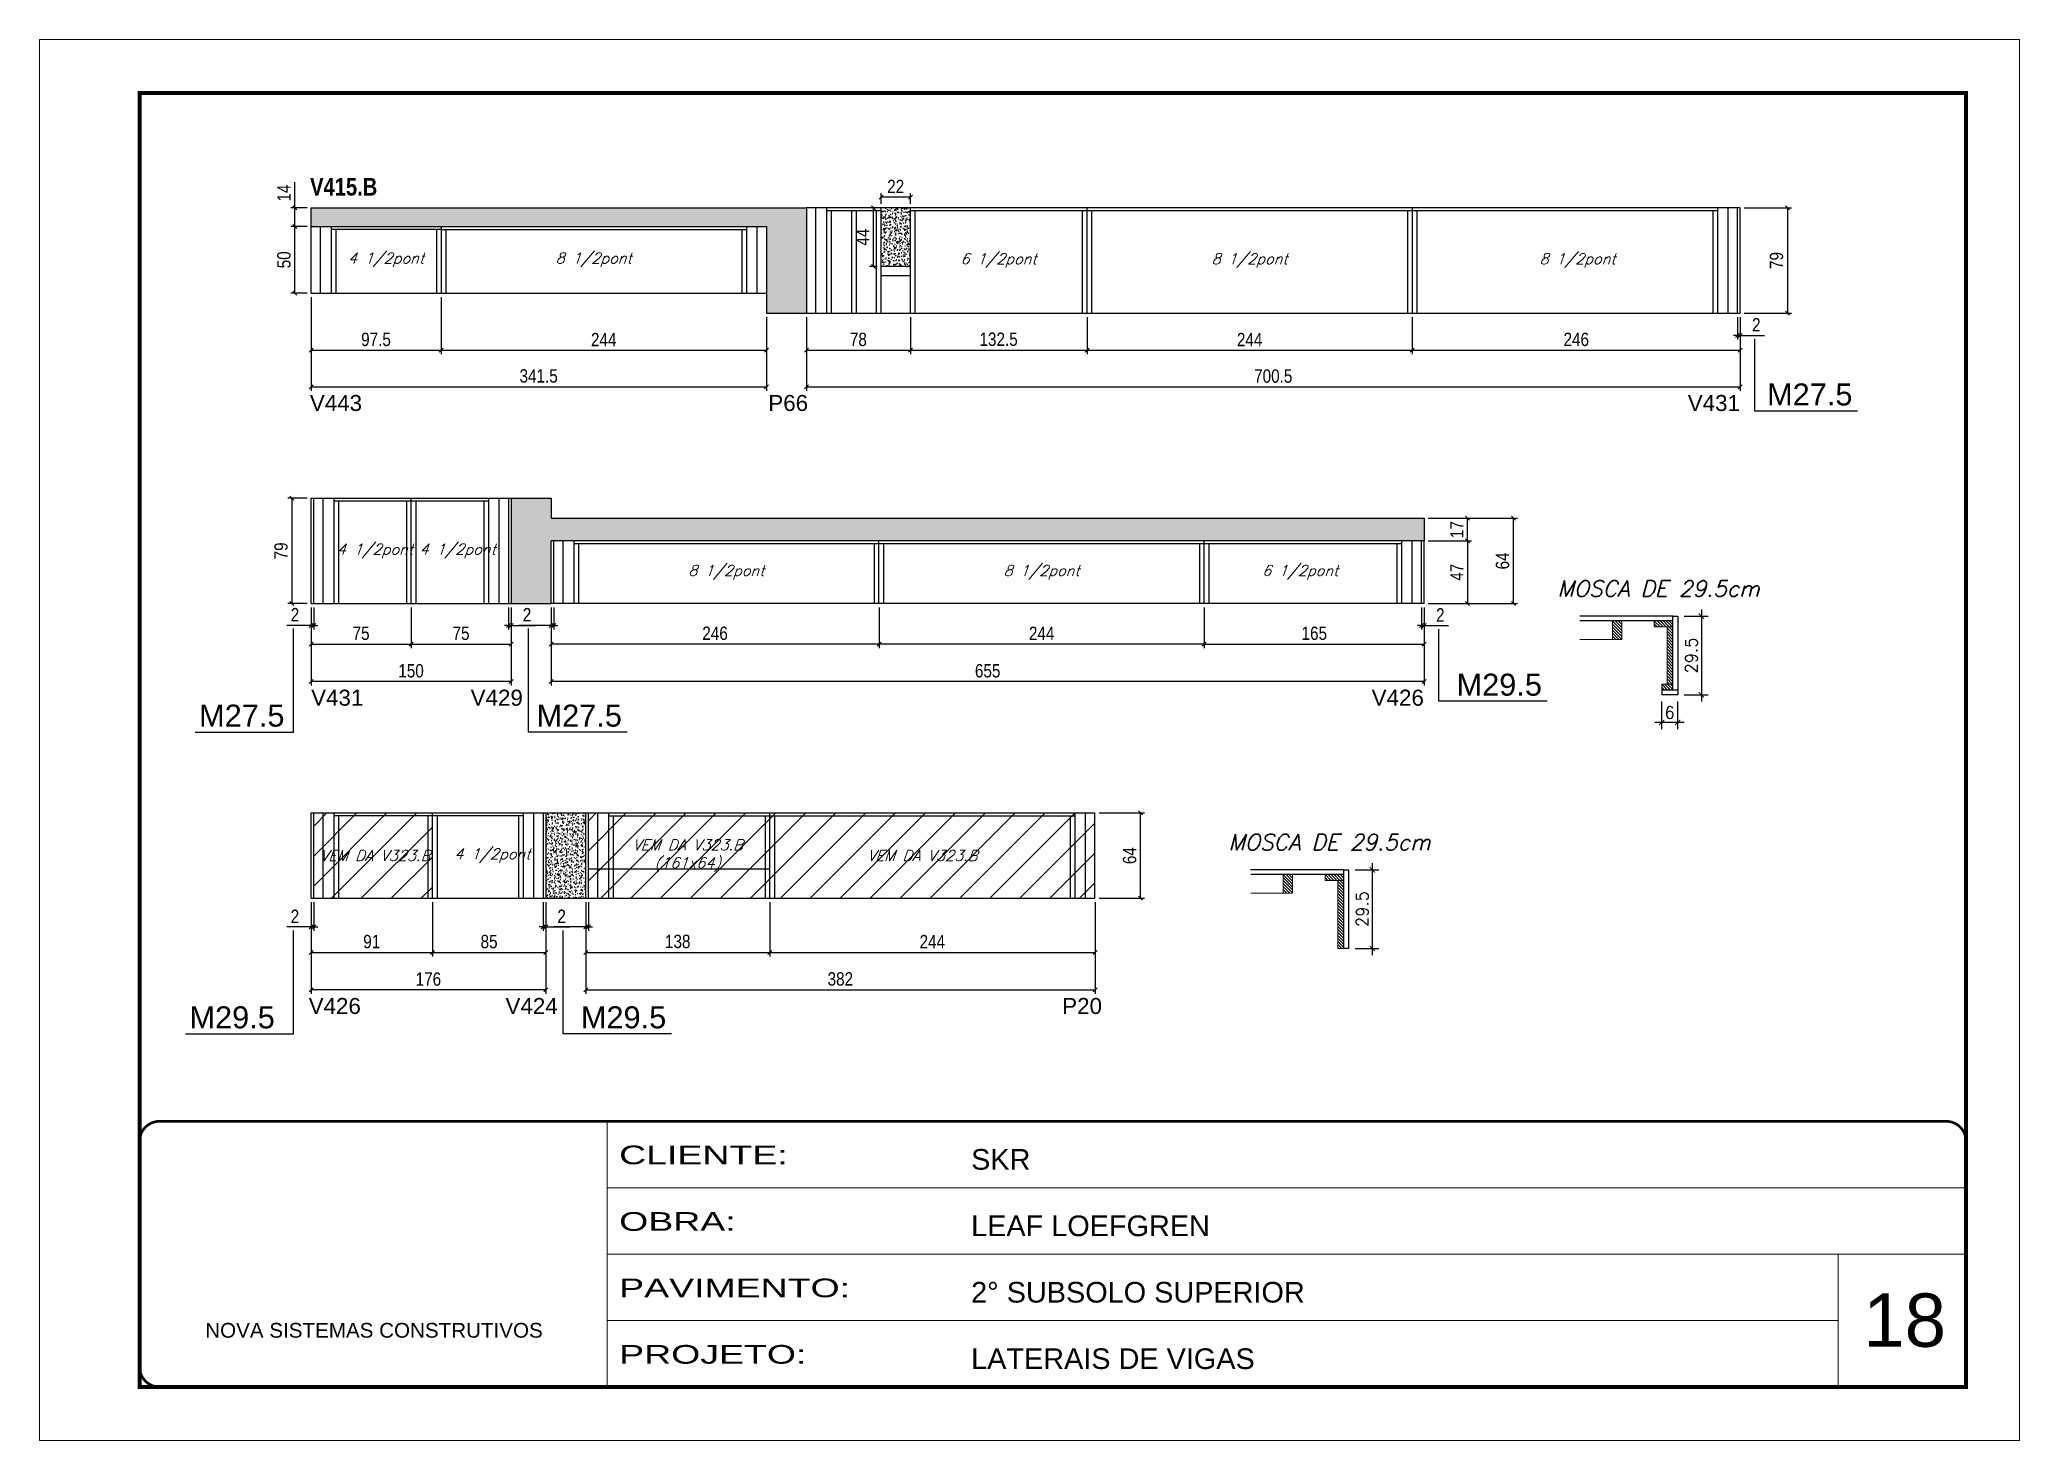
# Model space of a CAD drawing. Extents: x 3309 to 9590, y -2522 to 15424.
# Drawn here: x 4908 to 6393, y 8964 to 10014 of the extents above; entities that cross this region are included whole.
import ezdxf
from ezdxf.enums import TextEntityAlignment as Align

# ---------------------------------------------------------------- set-up
doc = ezdxf.new("R2010")
doc.units = 0
doc.linetypes.add('CONTINUO', pattern=[0])
doc.linetypes.add('DASHED', pattern=[0.75, 0.5, -0.25])
for name, color, linetype in [('5', 5, 'Continuous'), ('COTA', 241, 'Continuous'), ('NOMENCLATURA', 7, 'Continuous'), ('Painéis', 200, 'Continuous'), ('SARR_2.2x7', 40, 'Continuous'), ('SARR_3.5x7', 81, 'Continuous'), ('texto', 7, 'Continuous')]:
    doc.layers.add(name, color=color, linetype=linetype)
for name, color, linetype, lineweight in [('CARIMBO', 255, 'Continuous', 9), ('Folhas', 255, 'Continuous', 9), ('Hachura', 251, 'Continuous', 9), ('Madeira', 126, 'Continuous', 18), ('SARRAFO DE PRESSAO', 251, 'DASHED', 9), ('TEXTO PILAR', 3, 'Continuous', 15)]:
    doc.layers.add(name, color=color, linetype=linetype, lineweight=lineweight)
doc.styles.add('ARIAL', font='arial.ttf')
doc.styles.add('COTA TECNICA', font='techl___.ttf', dxfattribs={"height": 10})
doc.styles.add('Romans', font='romans.shx')
doc.styles.get("Standard").update_dxf_attribs({"font": 'arial.ttf'})
doc.styles.add('TECNICA', font='techb___.ttf', dxfattribs={"height": 10})
doc.styles.add('Tecnologia', font='')
doc.styles.get('Tecnologia').set_extended_font_data('Forgotten Futurist')
doc.dimstyles.new('COTA PARA DETALHES', dxfattribs={"dimtxt": 9, "dimasz": 4, "dimexe": 5, "dimexo": 5, "dimgap": 3, "dimtad": 1, "dimdec": 1, "dimlfac": 0.5, "dimzin": 12, "dimdsep": 46, "dimtxsty": 'Romans', "dimblk": 'ARCHTICK', "dimcen": 10, "dimdle": 5, "dimclrd": 4, "dimclre": 4, "dimclrt": 240, "dimadec": 1, "dimazin": 3, "dimtfac": 1, "dimtdec": 1, "dimtmove": 0, "dimatfit": 3, "dimldrblk": 'ARCHTICK', "dimfxl": 1, "dimtolj": 1, "dimtzin": 12, "dimarcsym": 0})
doc.dimstyles.new('PAINEL', dxfattribs={"dimtxt": 10, "dimasz": 3, "dimexe": 3, "dimexo": 3, "dimgap": 3, "dimtad": 1, "dimdec": 1, "dimzin": 12, "dimdsep": 46, "dimtxsty": 'COTA TECNICA', "dimblk1": 'OBLIQUE', "dimblk2": 'OBLIQUE', "dimsah": 1, "dimcen": 0.9, "dimclrd": 4, "dimclre": 4, "dimclrt": 240, "dimadec": 1, "dimazin": 3, "dimtfac": 1, "dimtdec": 1, "dimtmove": 0, "dimatfit": 3, "dimfxl": 1, "dimtolj": 1, "dimtzin": 12, "dimarcsym": 0})
pattern_1 = [(315, (1479.0021, -1998.3736), (1.12253202, 1.12253202), [])]
pattern_2 = [(315, (1232.1754, -2188.4733), (1.12253202, 1.12253202), [])]

msp = doc.modelspace()

# ---------------------------------------------------------------- texts
at = {"layer": '5', "linetype": 'Continuous'}
for s, p in [('V443', (5110.58, 9735.18, 0)), ('P66', (5454.47, 9735.18, 0)), ('V431', (6144.11, 9735.18, 0)), ('V431', (5111.55, 9514.28, 0)), ('V429', (5231.2, 9514.28, 0)), ('V426', (5907.03, 9514.28, 0)), ('V426', (5109.7, 9283.18, 0)), ('V424', (5257.35, 9283.18, 0)), ('P20', (5674.93, 9283.18, 0))]:
    msp.add_text(s, height=12, rotation=0.00004, dxfattribs=at).set_placement(p)
at = {"layer": 'CARIMBO', "style": 'ARIAL'}
msp.add_text('18', height=40, dxfattribs=at).set_placement((6275.73, 9033.7))
at = {"layer": 'NOMENCLATURA', "style": 'TECNICA'}
msp.add_text('V415.B', height=13.2, dxfattribs=at).set_placement((5110.76, 9896.65))
at = {"layer": 'NOMENCLATURA', "linetype": 'Continuous'}
for s, p in [('M27.5', (6203.59, 9739.31)), ('M29.5', (5970.69, 9521.77)), ('M27.5', (5027.5, 9498.6)), ('M27.5', (5280.61, 9498.6)), ('M29.5', (5020.26, 9272.42)), ('M29.5', (5313.85, 9272.42))]:
    msp.add_text(s, height=16.5, dxfattribs=at).set_placement(p)
at = {"layer": 'texto', "color": 2, "char_height": 8, "attachment_point": 5, "style": 'Romans'}
for s, insert in [('{\\Q19;\\C256;4 1/2pont}', (5167.73, 9848.47)), ('{\\Q19;\\C256;8 1/2pont}', (5323.48, 9848.47)), ('{\\Q19;\\C256;6 1/2pont}', (5627.23, 9847.97)), ('{\\Q19;\\C256;8 1/2pont}', (5815.48, 9847.97)), ('{\\Q19;\\C256;8 1/2pont}', (6061.48, 9847.97)), ('{\\Q19;\\C256;4 1/2pont}', (5159.48, 9630.29, 0)), ('{\\Q19;\\C256;4 1/2pont}', (5221.48, 9630.29, 0)), ('{\\Q19;\\C256;8 1/2pont}', (5422.98, 9614.29, 0)), ('{\\Q19;\\C256;8 1/2pont}', (5659.48, 9614.29, 0)), ('{\\Q19;\\C256;6 1/2pont}', (5853.48, 9614.29, 0)), ('{\\Q19;\\C256;VEM DA V323.B}', (5159.48, 9401.9)), ('{\\Q19;\\C256;4 1/2pont}', (5247.48, 9401.9)), ('{\\Q19;\\C256;VEM DA V323.B\\P(161x64)}', (5393.98, 9401.9)), ('{\\Q19;\\C256;VEM DA V323.B}', (5569.98, 9401.9))]:
    msp.add_mtext(s, dxfattribs=dict(at, insert=insert))
at = {"layer": 'TEXTO PILAR', "color": 3, "style": 'Romans', "oblique": 15}
for p in [(6122.23, 9602.06), (5875.4, 9411.96)]:
    msp.add_text('MOSCA DE 29.5cm', height=12, dxfattribs=at).set_placement(p, align=Align.MIDDLE)

# ---------------------------------------------------------------- blocks, each defined once
blk = doc.blocks.new('9999999999')
at = {"color": 30, "linetype": 'CONTINUO'}
for p, q in [((98564.6, 34230.2), (98564.6, 34429.4)), ((98564.6, 34379.6), (99584, 34379.6)), ((98564.6, 34329.8), (99488, 34329.8)), ((99584, 34329.8), (99488, 34329.8)), ((99488, 34329.8), (99488, 34230.2)), ((98564.6, 34280), (99488, 34280))]:
    blk.add_line(p, q, dxfattribs=at)
at = {"color": 30, "linetype": 'CONTINUO', "const_width": 2}
blk.add_lwpolyline([(99584, 34230.2), (99584, 34414.4, 0.414214), (99569, 34429.4), (98229, 34429.4, 0.414214), (98214, 34414.4), (98214, 34245.2, 0.414214), (98229, 34230.2), (99584, 34230.2)], format="xyb", dxfattribs=at)
at = {"layer": 'Folhas'}
blk.add_lwpolyline([(98139, 34190.2), (99624, 34190.2), (99624, 35240.2), (98139, 35240.2)], close=True, dxfattribs=at)
at = {"layer": 'Folhas', "color": 30, "const_width": 3}
blk.add_lwpolyline([(98214, 34230.2), (99584, 34230.2), (99584, 35200.2), (98214, 35200.2)], close=True, dxfattribs=at)
at = {"color": 7, "linetype": 'Continuous', "ltscale": 5, "style": 'ARIAL'}
for s, height, p in [('SKR', 15.48, (98837.7, 34393.1)), ('LEAF LOEFGREN', 15.483, (98837.7, 34343.3)), ('2° SUBSOLO SUPERIOR', 15.483, (98837.7, 34293.5)), ('NOVA SISTEMAS CONSTRUTIVOS', 11.059, (98263.2, 34267.2)), ('LATERAIS DE VIGAS', 15.483, (98837.7, 34243.7))]:
    blk.add_text(s, height=height, dxfattribs=at).set_placement(p)
at = {"layer": 'Folhas', "color": 7, "style": 'Tecnologia', "width": 1.5}
for s, p in [('CLIENTE:', (98573.7, 34397.2)), ('OBRA:', (98573.7, 34347.3)), ('PAVIMENTO:', (98573.7, 34297.5)), ('PROJETO:', (98573.7, 34247.7))]:
    blk.add_text(s, height=14, dxfattribs=at).set_placement(p)
blk = doc.blocks.new('_Oblique')
at = {"color": 0, "linetype": 'ByBlock', "lineweight": -2}
blk.add_line((-0.5, -0.5), (0.5, 0.5), dxfattribs=at)
blk = doc.blocks.new('*D1203')
at = {"layer": 'COTA', "color": 4, "lineweight": -2, "transparency": 16777216}
for p, q in [((5111.5, 9820.5), (5111.5, 9777.7)), ((5209, 9820.5), (5209, 9777.7)), ((5111.5, 9780.7), (5209, 9780.7))]:
    blk.add_line(p, q, dxfattribs=at)
at = {"layer": 'Defpoints', "color": 0, "transparency": 16777216}
for p in [(5111.5, 9823.5, 0), (5209, 9823.5, 0), (5209, 9780.7)]:
    blk.add_point(p, dxfattribs=at)
at = {"layer": 'COTA', "color": 4, "lineweight": -2, "transparency": 16777216, "xscale": 3, "yscale": 3, "zscale": 3, "rotation": 180}
blk.add_blockref('_Oblique', (5111.5, 9780.7), dxfattribs=at)
at = {"layer": 'COTA', "color": 4, "lineweight": -2, "transparency": 16777216, "xscale": 3, "yscale": 3, "zscale": 3}
blk.add_blockref('_Oblique', (5209, 9780.7), dxfattribs=at)
at = {"layer": 'COTA', "color": 240, "transparency": 16777216, "insert": (5160.2, 9788.8), "char_height": 10, "attachment_point": 5, "style": 'COTA TECNICA'}
blk.add_mtext('\\A1;97.5', dxfattribs=at)
blk = doc.blocks.new('*D1204')
at = {"layer": 'COTA', "color": 4, "lineweight": -2, "transparency": 16777216}
for p, q in [((5209, 9820.5), (5209, 9777.7)), ((5453, 9805.5), (5453, 9777.7)), ((5209, 9780.7), (5453, 9780.7))]:
    blk.add_line(p, q, dxfattribs=at)
at = {"layer": 'Defpoints', "color": 0, "transparency": 16777216}
for p in [(5209, 9823.5, 0), (5453, 9808.5, 0), (5453, 9780.7)]:
    blk.add_point(p, dxfattribs=at)
at = {"layer": 'COTA', "color": 4, "lineweight": -2, "transparency": 16777216, "xscale": 3, "yscale": 3, "zscale": 3, "rotation": 180}
blk.add_blockref('_Oblique', (5209, 9780.7), dxfattribs=at)
at = {"layer": 'COTA', "color": 4, "lineweight": -2, "transparency": 16777216, "xscale": 3, "yscale": 3, "zscale": 3}
blk.add_blockref('_Oblique', (5453, 9780.7), dxfattribs=at)
at = {"layer": 'COTA', "color": 240, "transparency": 16777216, "insert": (5331, 9788.7), "char_height": 10, "attachment_point": 5, "style": 'COTA TECNICA'}
blk.add_mtext('\\A1;244', dxfattribs=at)
blk = doc.blocks.new('*D1205')
at = {"layer": 'COTA', "color": 4, "lineweight": -2, "transparency": 16777216}
for p, q in [((5111.5, 9820.5), (5111.5, 9750.2)), ((5453, 9805.5), (5453, 9750.2)), ((5111.5, 9753.2), (5453, 9753.2))]:
    blk.add_line(p, q, dxfattribs=at)
at = {"layer": 'Defpoints', "color": 0, "transparency": 16777216}
for p in [(5111.5, 9823.5), (5453, 9808.5, 0), (5453, 9753.2)]:
    blk.add_point(p, dxfattribs=at)
at = {"layer": 'COTA', "color": 4, "lineweight": -2, "transparency": 16777216, "xscale": 3, "yscale": 3, "zscale": 3, "rotation": 180}
blk.add_blockref('_Oblique', (5111.5, 9753.2), dxfattribs=at)
at = {"layer": 'COTA', "color": 4, "lineweight": -2, "transparency": 16777216, "xscale": 3, "yscale": 3, "zscale": 3}
blk.add_blockref('_Oblique', (5453, 9753.2), dxfattribs=at)
at = {"layer": 'COTA', "color": 240, "transparency": 16777216, "insert": (5282.2, 9761.4), "char_height": 10, "attachment_point": 5, "style": 'COTA TECNICA'}
blk.add_mtext('\\A1;341.5', dxfattribs=at)
blk = doc.blocks.new('*D1206')
at = {"layer": 'COTA', "color": 4, "lineweight": -2, "transparency": 16777216}
for p, q in [((5483, 9805.5), (5483, 9750.2)), ((6183.5, 9805.5), (6183.5, 9750.2)), ((5483, 9753.2), (6183.5, 9753.2))]:
    blk.add_line(p, q, dxfattribs=at)
at = {"layer": 'Defpoints', "color": 0, "transparency": 16777216}
for p in [(5483, 9808.5), (6183.5, 9808.5), (6183.5, 9753.2)]:
    blk.add_point(p, dxfattribs=at)
at = {"layer": 'COTA', "color": 4, "lineweight": -2, "transparency": 16777216, "xscale": 3, "yscale": 3, "zscale": 3, "rotation": 180}
blk.add_blockref('_Oblique', (5483, 9753.2), dxfattribs=at)
at = {"layer": 'COTA', "color": 4, "lineweight": -2, "transparency": 16777216, "xscale": 3, "yscale": 3, "zscale": 3}
blk.add_blockref('_Oblique', (6183.5, 9753.2), dxfattribs=at)
at = {"layer": 'COTA', "color": 240, "transparency": 16777216, "insert": (5833.2, 9761.3), "char_height": 10, "attachment_point": 5, "style": 'COTA TECNICA'}
blk.add_mtext('\\A1;700.5', dxfattribs=at)
blk = doc.blocks.new('*D1207')
at = {"layer": 'COTA', "color": 4, "lineweight": -2, "transparency": 16777216}
for p, q in [((5483, 9805.5), (5483, 9777.7)), ((5561, 9805.5), (5561, 9777.7)), ((5483, 9780.7), (5561, 9780.7))]:
    blk.add_line(p, q, dxfattribs=at)
at = {"layer": 'Defpoints', "color": 0, "transparency": 16777216}
for p in [(5483, 9808.5), (5561, 9808.5), (5561, 9780.7)]:
    blk.add_point(p, dxfattribs=at)
at = {"layer": 'COTA', "color": 4, "lineweight": -2, "transparency": 16777216, "xscale": 3, "yscale": 3, "zscale": 3, "rotation": 180}
blk.add_blockref('_Oblique', (5483, 9780.7), dxfattribs=at)
at = {"layer": 'COTA', "color": 4, "lineweight": -2, "transparency": 16777216, "xscale": 3, "yscale": 3, "zscale": 3}
blk.add_blockref('_Oblique', (5561, 9780.7), dxfattribs=at)
at = {"layer": 'COTA', "color": 240, "transparency": 16777216, "insert": (5522, 9788.8), "char_height": 10, "attachment_point": 5, "style": 'COTA TECNICA'}
blk.add_mtext('\\A1;78', dxfattribs=at)
blk = doc.blocks.new('*D1208')
at = {"layer": 'COTA', "color": 4, "lineweight": -2, "transparency": 16777216}
for p, q in [((5561, 9805.5), (5561, 9777.7)), ((5693.5, 9805.5), (5693.5, 9777.7)), ((5561, 9780.7), (5693.5, 9780.7))]:
    blk.add_line(p, q, dxfattribs=at)
at = {"layer": 'Defpoints', "color": 0, "transparency": 16777216}
for p in [(5561, 9808.5), (5693.5, 9808.5), (5693.5, 9780.7)]:
    blk.add_point(p, dxfattribs=at)
at = {"layer": 'COTA', "color": 4, "lineweight": -2, "transparency": 16777216, "xscale": 3, "yscale": 3, "zscale": 3, "rotation": 180}
blk.add_blockref('_Oblique', (5561, 9780.7), dxfattribs=at)
at = {"layer": 'COTA', "color": 4, "lineweight": -2, "transparency": 16777216, "xscale": 3, "yscale": 3, "zscale": 3}
blk.add_blockref('_Oblique', (5693.5, 9780.7), dxfattribs=at)
at = {"layer": 'COTA', "color": 240, "transparency": 16777216, "insert": (5627.2, 9788.9), "char_height": 10, "attachment_point": 5, "style": 'COTA TECNICA'}
blk.add_mtext('\\A1;132.5', dxfattribs=at)
blk = doc.blocks.new('*D1209')
at = {"layer": 'COTA', "color": 4, "lineweight": -2, "transparency": 16777216}
for p, q in [((5693.5, 9805.5), (5693.5, 9777.7)), ((5937.5, 9805.5), (5937.5, 9777.7)), ((5693.5, 9780.7), (5937.5, 9780.7))]:
    blk.add_line(p, q, dxfattribs=at)
at = {"layer": 'Defpoints', "color": 0, "transparency": 16777216}
for p in [(5693.5, 9808.5), (5937.5, 9808.5), (5937.5, 9780.7)]:
    blk.add_point(p, dxfattribs=at)
at = {"layer": 'COTA', "color": 4, "lineweight": -2, "transparency": 16777216, "xscale": 3, "yscale": 3, "zscale": 3, "rotation": 180}
blk.add_blockref('_Oblique', (5693.5, 9780.7), dxfattribs=at)
at = {"layer": 'COTA', "color": 4, "lineweight": -2, "transparency": 16777216, "xscale": 3, "yscale": 3, "zscale": 3}
blk.add_blockref('_Oblique', (5937.5, 9780.7), dxfattribs=at)
at = {"layer": 'COTA', "color": 240, "transparency": 16777216, "insert": (5815.5, 9788.7), "char_height": 10, "attachment_point": 5, "style": 'COTA TECNICA'}
blk.add_mtext('\\A1;244', dxfattribs=at)
blk = doc.blocks.new('*D1210')
at = {"layer": 'COTA', "color": 4, "lineweight": -2, "transparency": 16777216}
for p, q in [((5937.5, 9805.5), (5937.5, 9777.7)), ((6183.5, 9805.5), (6183.5, 9777.7)), ((5937.5, 9780.7), (6183.5, 9780.7))]:
    blk.add_line(p, q, dxfattribs=at)
at = {"layer": 'Defpoints', "color": 0, "transparency": 16777216}
for p in [(5937.5, 9808.5), (6183.5, 9808.5), (6183.5, 9780.7)]:
    blk.add_point(p, dxfattribs=at)
at = {"layer": 'COTA', "color": 4, "lineweight": -2, "transparency": 16777216, "xscale": 3, "yscale": 3, "zscale": 3, "rotation": 180}
blk.add_blockref('_Oblique', (5937.5, 9780.7), dxfattribs=at)
at = {"layer": 'COTA', "color": 4, "lineweight": -2, "transparency": 16777216, "xscale": 3, "yscale": 3, "zscale": 3}
blk.add_blockref('_Oblique', (6183.5, 9780.7), dxfattribs=at)
at = {"layer": 'COTA', "color": 240, "transparency": 16777216, "insert": (6060.5, 9788.8), "char_height": 10, "attachment_point": 5, "style": 'COTA TECNICA'}
blk.add_mtext('\\A1;246', dxfattribs=at)
blk = doc.blocks.new('*D1211')
at = {"layer": 'COTA', "color": 4, "lineweight": -2, "transparency": 16777216}
for p, q in [((5108.5, 9873.5), (5096.3, 9873.5)), ((5099.3, 9823.5), (5099.3, 9873.5)), ((5108.5, 9823.5), (5096.3, 9823.5))]:
    blk.add_line(p, q, dxfattribs=at)
at = {"layer": 'Defpoints', "color": 0, "transparency": 16777216}
for p in [(5099.3, 9873.5), (5111.5, 9873.5), (5111.5, 9823.5)]:
    blk.add_point(p, dxfattribs=at)
at = {"layer": 'COTA', "color": 4, "lineweight": -2, "transparency": 16777216, "xscale": 3, "yscale": 3, "zscale": 3}
for p, rotation in [((5099.3, 9873.5), 90), ((5099.3, 9823.5), 270)]:
    blk.add_blockref('_Oblique', p, dxfattribs=dict(at, rotation=rotation))
at = {"layer": 'COTA', "color": 240, "transparency": 16777216, "insert": (5091.2, 9848.5), "char_height": 10, "attachment_point": 5, "rotation": 90, "style": 'COTA TECNICA'}
blk.add_mtext('\\A1;50', dxfattribs=at)
blk = doc.blocks.new('*D1212')
at = {"layer": 'COTA', "color": 4, "lineweight": -2, "transparency": 16777216}
for p, q in [((5099.3, 9887.5), (5099.3, 9906.6)), ((5108.5, 9887.5), (5096.3, 9887.5)), ((5099.3, 9873.5), (5099.3, 9887.5)), ((5108.5, 9873.5), (5096.3, 9873.5))]:
    blk.add_line(p, q, dxfattribs=at)
at = {"layer": 'Defpoints', "color": 0, "transparency": 16777216}
for p in [(5099.3, 9887.5), (5111.5, 9887.5), (5111.5, 9873.5)]:
    blk.add_point(p, dxfattribs=at)
at = {"layer": 'COTA', "color": 4, "lineweight": -2, "transparency": 16777216, "xscale": 3, "yscale": 3, "zscale": 3}
for p, rotation in [((5099.3, 9887.5), 90), ((5099.3, 9873.5), 270)]:
    blk.add_blockref('_Oblique', p, dxfattribs=dict(at, rotation=rotation))
at = {"layer": 'COTA', "color": 240, "transparency": 16777216, "insert": (5091.2, 9898.5), "char_height": 10, "attachment_point": 5, "rotation": 90, "style": 'COTA TECNICA'}
blk.add_mtext('\\A1;14', dxfattribs=at)
blk = doc.blocks.new('*D1213')
at = {"layer": 'COTA', "color": 4, "lineweight": -2, "transparency": 16777216}
for p, q in [((5539, 9890.5), (5539, 9898.5)), ((5561, 9895.5), (5539, 9895.5)), ((5561, 9890.5), (5561, 9898.5))]:
    blk.add_line(p, q, dxfattribs=at)
at = {"layer": 'Defpoints', "color": 0, "transparency": 16777216}
for p in [(5539, 9895.5), (5539, 9887.5), (5561, 9887.5)]:
    blk.add_point(p, dxfattribs=at)
at = {"layer": 'COTA', "color": 4, "lineweight": -2, "transparency": 16777216, "xscale": 3, "yscale": 3, "zscale": 3, "rotation": 180}
blk.add_blockref('_Oblique', (5539, 9895.5), dxfattribs=at)
at = {"layer": 'COTA', "color": 4, "lineweight": -2, "transparency": 16777216, "xscale": 3, "yscale": 3, "zscale": 3}
blk.add_blockref('_Oblique', (5561, 9895.5), dxfattribs=at)
at = {"layer": 'COTA', "color": 240, "transparency": 16777216, "insert": (5550, 9903.5), "char_height": 10, "attachment_point": 5, "style": 'COTA TECNICA'}
blk.add_mtext('\\A1;22', dxfattribs=at)
blk = doc.blocks.new('*D1214')
at = {"layer": 'COTA', "color": 4, "lineweight": -2, "transparency": 16777216}
for p, q in [((5536, 9887.5), (5530.4, 9887.5)), ((5533.4, 9843.5), (5533.4, 9887.5)), ((5536, 9843.5), (5530.4, 9843.5))]:
    blk.add_line(p, q, dxfattribs=at)
at = {"layer": 'Defpoints', "color": 0, "transparency": 16777216}
for p in [(5533.4, 9887.5), (5539, 9887.5), (5539, 9843.5)]:
    blk.add_point(p, dxfattribs=at)
at = {"layer": 'COTA', "color": 4, "lineweight": -2, "transparency": 16777216, "xscale": 3, "yscale": 3, "zscale": 3}
for p, rotation in [((5533.4, 9887.5), 90), ((5533.4, 9843.5), 270)]:
    blk.add_blockref('_Oblique', p, dxfattribs=dict(at, rotation=rotation))
at = {"layer": 'COTA', "color": 240, "transparency": 16777216, "insert": (5525.3, 9865.5), "char_height": 10, "attachment_point": 5, "rotation": 90, "style": 'COTA TECNICA'}
blk.add_mtext('\\A1;44', dxfattribs=at)
blk = doc.blocks.new('*D1215')
at = {"layer": 'COTA', "color": 4, "lineweight": -2, "transparency": 16777216}
for p, q in [((6186.5, 9887.5), (6221.8, 9887.5)), ((6218.8, 9887.5), (6218.8, 9808.5)), ((6186.5, 9808.5), (6221.8, 9808.5))]:
    blk.add_line(p, q, dxfattribs=at)
at = {"layer": 'Defpoints', "color": 0, "transparency": 16777216}
for p in [(6183.5, 9887.5), (6183.5, 9808.5), (6218.8, 9808.5)]:
    blk.add_point(p, dxfattribs=at)
at = {"layer": 'COTA', "color": 4, "lineweight": -2, "transparency": 16777216, "xscale": 3, "yscale": 3, "zscale": 3}
for p, rotation in [((6218.8, 9887.5), 90), ((6218.8, 9808.5), 270)]:
    blk.add_blockref('_Oblique', p, dxfattribs=dict(at, rotation=rotation))
at = {"layer": 'COTA', "color": 240, "transparency": 16777216, "insert": (6210.7, 9848), "char_height": 10, "attachment_point": 5, "rotation": 90, "style": 'COTA TECNICA'}
blk.add_mtext('\\A1;79', dxfattribs=at)
blk = doc.blocks.new('*D1217')
at = {"layer": 'COTA', "color": 4, "lineweight": -2, "transparency": 16777216}
for p, q in [((5111.5, 9587.8), (5111.5, 9557.4)), ((5186.5, 9587.8), (5186.5, 9557.4)), ((5111.5, 9560.4), (5186.5, 9560.4))]:
    blk.add_line(p, q, dxfattribs=at)
at = {"layer": 'Defpoints', "color": 0, "transparency": 16777216}
for p in [(5111.5, 9590.8, 0), (5186.5, 9590.8, 0), (5186.5, 9560.4)]:
    blk.add_point(p, dxfattribs=at)
at = {"layer": 'COTA', "color": 4, "lineweight": -2, "transparency": 16777216, "xscale": 3, "yscale": 3, "zscale": 3, "rotation": 180}
blk.add_blockref('_Oblique', (5111.5, 9560.4), dxfattribs=at)
at = {"layer": 'COTA', "color": 4, "lineweight": -2, "transparency": 16777216, "xscale": 3, "yscale": 3, "zscale": 3}
blk.add_blockref('_Oblique', (5186.5, 9560.4), dxfattribs=at)
at = {"layer": 'COTA', "color": 240, "transparency": 16777216, "insert": (5149, 9568.5), "char_height": 10, "attachment_point": 5, "style": 'COTA TECNICA'}
blk.add_mtext('\\A1;75', dxfattribs=at)
blk = doc.blocks.new('*D1218')
at = {"layer": 'COTA', "color": 4, "lineweight": -2, "transparency": 16777216}
for p, q in [((5186.5, 9587.8), (5186.5, 9557.4)), ((5261.5, 9587.8), (5261.5, 9557.4)), ((5186.5, 9560.4), (5261.5, 9560.4))]:
    blk.add_line(p, q, dxfattribs=at)
at = {"layer": 'Defpoints', "color": 0, "transparency": 16777216}
for p in [(5186.5, 9590.8, 0), (5261.5, 9590.8, 0), (5261.5, 9560.4)]:
    blk.add_point(p, dxfattribs=at)
at = {"layer": 'COTA', "color": 4, "lineweight": -2, "transparency": 16777216, "xscale": 3, "yscale": 3, "zscale": 3, "rotation": 180}
blk.add_blockref('_Oblique', (5186.5, 9560.4), dxfattribs=at)
at = {"layer": 'COTA', "color": 4, "lineweight": -2, "transparency": 16777216, "xscale": 3, "yscale": 3, "zscale": 3}
blk.add_blockref('_Oblique', (5261.5, 9560.4), dxfattribs=at)
at = {"layer": 'COTA', "color": 240, "transparency": 16777216, "insert": (5224, 9568.5), "char_height": 10, "attachment_point": 5, "style": 'COTA TECNICA'}
blk.add_mtext('\\A1;75', dxfattribs=at)
blk = doc.blocks.new('*D1219')
at = {"layer": 'COTA', "color": 4, "lineweight": -2, "transparency": 16777216}
for p, q in [((5111.5, 9587.8), (5111.5, 9529.3)), ((5261.5, 9587.8), (5261.5, 9529.3)), ((5261.5, 9532.3), (5111.5, 9532.3))]:
    blk.add_line(p, q, dxfattribs=at)
at = {"layer": 'Defpoints', "color": 0, "transparency": 16777216}
for p in [(5111.5, 9590.8, 0), (5261.5, 9590.8, 0), (5111.5, 9532.3)]:
    blk.add_point(p, dxfattribs=at)
at = {"layer": 'COTA', "color": 4, "lineweight": -2, "transparency": 16777216, "xscale": 3, "yscale": 3, "zscale": 3, "rotation": 180}
blk.add_blockref('_Oblique', (5111.5, 9532.3), dxfattribs=at)
at = {"layer": 'COTA', "color": 4, "lineweight": -2, "transparency": 16777216, "xscale": 3, "yscale": 3, "zscale": 3}
blk.add_blockref('_Oblique', (5261.5, 9532.3), dxfattribs=at)
at = {"layer": 'COTA', "color": 240, "transparency": 16777216, "insert": (5186.5, 9540.4), "char_height": 10, "attachment_point": 5, "style": 'COTA TECNICA'}
blk.add_mtext('\\A1;150', dxfattribs=at)
blk = doc.blocks.new('*D1220')
at = {"layer": 'COTA', "color": 4, "lineweight": -2, "transparency": 16777216}
for p, q in [((5108.5, 9669.8), (5094.1, 9669.8)), ((5097.1, 9669.8), (5097.1, 9590.8)), ((5108.5, 9590.8), (5094.1, 9590.8))]:
    blk.add_line(p, q, dxfattribs=at)
at = {"layer": 'Defpoints', "color": 0, "transparency": 16777216}
for p in [(5111.5, 9669.8, 0), (5097.1, 9590.8), (5111.5, 9590.8, 0)]:
    blk.add_point(p, dxfattribs=at)
at = {"layer": 'COTA', "color": 4, "lineweight": -2, "transparency": 16777216, "xscale": 3, "yscale": 3, "zscale": 3}
for p, rotation in [((5097.1, 9669.8), 90), ((5097.1, 9590.8), 270)]:
    blk.add_blockref('_Oblique', p, dxfattribs=dict(at, rotation=rotation))
at = {"layer": 'COTA', "color": 240, "transparency": 16777216, "insert": (5089, 9630.3), "char_height": 10, "attachment_point": 5, "rotation": 90, "style": 'COTA TECNICA'}
blk.add_mtext('\\A1;79', dxfattribs=at)
blk = doc.blocks.new('*D1221')
at = {"layer": 'COTA', "color": 4, "linetype": 'ByBlock', "lineweight": -2, "transparency": 16777216}
for p, q in [((5537.5, 9587.8), (5537.5, 9557.4)), ((5781.5, 9587.8), (5781.5, 9557.4)), ((5781.5, 9560.4), (5537.5, 9560.4))]:
    blk.add_line(p, q, dxfattribs=at)
at = {"layer": 'Defpoints', "color": 0, "linetype": 'ByBlock', "transparency": 16777216}
for p in [(5537.5, 9590.8), (5781.5, 9590.8), (5537.5, 9560.4)]:
    blk.add_point(p, dxfattribs=at)
at = {"layer": 'COTA', "color": 4, "linetype": 'ByBlock', "lineweight": -2, "transparency": 16777216, "xscale": 3, "yscale": 3, "zscale": 3, "rotation": 180}
blk.add_blockref('_Oblique', (5537.5, 9560.4), dxfattribs=at)
at = {"layer": 'COTA', "color": 4, "linetype": 'ByBlock', "lineweight": -2, "transparency": 16777216, "xscale": 3, "yscale": 3, "zscale": 3}
blk.add_blockref('_Oblique', (5781.5, 9560.4), dxfattribs=at)
at = {"layer": 'COTA', "color": 240, "linetype": 'ByBlock', "transparency": 16777216, "insert": (5659.5, 9568.5), "char_height": 10, "attachment_point": 5, "style": 'COTA TECNICA'}
blk.add_mtext('\\A1;244', dxfattribs=at)
blk = doc.blocks.new('*D1222')
at = {"layer": 'COTA', "color": 4, "linetype": 'ByBlock', "lineweight": -2, "transparency": 16777216}
for p, q in [((5291.5, 9587.8), (5291.5, 9557.4)), ((5537.5, 9587.8), (5537.5, 9557.4)), ((5537.5, 9560.4), (5291.5, 9560.4))]:
    blk.add_line(p, q, dxfattribs=at)
at = {"layer": 'Defpoints', "color": 0, "linetype": 'ByBlock', "transparency": 16777216}
for p in [(5291.5, 9590.8), (5537.5, 9590.8), (5291.5, 9560.4)]:
    blk.add_point(p, dxfattribs=at)
at = {"layer": 'COTA', "color": 4, "linetype": 'ByBlock', "lineweight": -2, "transparency": 16777216, "xscale": 3, "yscale": 3, "zscale": 3, "rotation": 180}
blk.add_blockref('_Oblique', (5291.5, 9560.4), dxfattribs=at)
at = {"layer": 'COTA', "color": 4, "linetype": 'ByBlock', "lineweight": -2, "transparency": 16777216, "xscale": 3, "yscale": 3, "zscale": 3}
blk.add_blockref('_Oblique', (5537.5, 9560.4), dxfattribs=at)
at = {"layer": 'COTA', "color": 240, "linetype": 'ByBlock', "transparency": 16777216, "insert": (5414.5, 9568.5), "char_height": 10, "attachment_point": 5, "style": 'COTA TECNICA'}
blk.add_mtext('\\A1;246', dxfattribs=at)
blk = doc.blocks.new('*D1223')
at = {"layer": 'COTA', "color": 4, "linetype": 'ByBlock', "lineweight": -2, "transparency": 16777216}
for p, q in [((5291.5, 9587.8), (5291.5, 9529.3)), ((5946.5, 9587.8), (5946.5, 9529.3)), ((5946.5, 9532.3), (5291.5, 9532.3))]:
    blk.add_line(p, q, dxfattribs=at)
at = {"layer": 'Defpoints', "color": 0, "linetype": 'ByBlock', "transparency": 16777216}
for p in [(5291.5, 9590.8), (5946.5, 9590.8), (5291.5, 9532.3)]:
    blk.add_point(p, dxfattribs=at)
at = {"layer": 'COTA', "color": 4, "linetype": 'ByBlock', "lineweight": -2, "transparency": 16777216, "xscale": 3, "yscale": 3, "zscale": 3, "rotation": 180}
blk.add_blockref('_Oblique', (5291.5, 9532.3), dxfattribs=at)
at = {"layer": 'COTA', "color": 4, "linetype": 'ByBlock', "lineweight": -2, "transparency": 16777216, "xscale": 3, "yscale": 3, "zscale": 3}
blk.add_blockref('_Oblique', (5946.5, 9532.3), dxfattribs=at)
at = {"layer": 'COTA', "color": 240, "linetype": 'ByBlock', "transparency": 16777216, "insert": (5619, 9540.4), "char_height": 10, "attachment_point": 5, "style": 'COTA TECNICA'}
blk.add_mtext('\\A1;655', dxfattribs=at)
blk = doc.blocks.new('*D1224')
at = {"layer": 'COTA', "color": 4, "lineweight": -2, "transparency": 16777216}
for p, q in [((5781.5, 9587.8), (5781.5, 9557.4)), ((5946.5, 9587.8), (5946.5, 9557.4)), ((5781.5, 9560.4), (5946.5, 9560.4))]:
    blk.add_line(p, q, dxfattribs=at)
at = {"layer": 'Defpoints', "color": 0, "transparency": 16777216}
for p in [(5781.5, 9590.8, 0), (5946.5, 9590.8, 0), (5946.5, 9560.4)]:
    blk.add_point(p, dxfattribs=at)
at = {"layer": 'COTA', "color": 4, "lineweight": -2, "transparency": 16777216, "xscale": 3, "yscale": 3, "zscale": 3, "rotation": 180}
blk.add_blockref('_Oblique', (5781.5, 9560.4), dxfattribs=at)
at = {"layer": 'COTA', "color": 4, "lineweight": -2, "transparency": 16777216, "xscale": 3, "yscale": 3, "zscale": 3}
blk.add_blockref('_Oblique', (5946.5, 9560.4), dxfattribs=at)
at = {"layer": 'COTA', "color": 240, "transparency": 16777216, "insert": (5864, 9568.5), "char_height": 10, "attachment_point": 5, "style": 'COTA TECNICA'}
blk.add_mtext('\\A1;165', dxfattribs=at)
blk = doc.blocks.new('*D1225')
at = {"layer": 'COTA', "color": 4, "lineweight": -2, "transparency": 16777216}
for p, q in [((5949.5, 9637.8), (5982, 9637.8)), ((5979, 9637.8), (5979, 9590.8)), ((5949.5, 9590.8), (5982, 9590.8))]:
    blk.add_line(p, q, dxfattribs=at)
at = {"layer": 'Defpoints', "color": 0, "transparency": 16777216}
for p in [(5946.5, 9637.8, 0), (5946.5, 9590.8, 0), (5979, 9590.8)]:
    blk.add_point(p, dxfattribs=at)
at = {"layer": 'COTA', "color": 4, "lineweight": -2, "transparency": 16777216, "xscale": 3, "yscale": 3, "zscale": 3}
for p, rotation in [((5979, 9637.8), 90), ((5979, 9590.8), 270)]:
    blk.add_blockref('_Oblique', p, dxfattribs=dict(at, rotation=rotation))
at = {"layer": 'COTA', "color": 240, "transparency": 16777216, "insert": (5970.9, 9614.3), "char_height": 10, "attachment_point": 5, "rotation": 90, "style": 'COTA TECNICA'}
blk.add_mtext('\\A1;47', dxfattribs=at)
blk = doc.blocks.new('*D1226')
at = {"layer": 'COTA', "color": 4, "lineweight": -2, "transparency": 16777216}
for p, q in [((5949.5, 9654.8), (5982, 9654.8)), ((5979, 9637.8), (5979, 9654.8)), ((5949.5, 9637.8), (5982, 9637.8))]:
    blk.add_line(p, q, dxfattribs=at)
at = {"layer": 'Defpoints', "color": 0, "transparency": 16777216}
for p in [(5946.5, 9654.8, 0), (5979, 9654.8), (5946.5, 9637.8, 0)]:
    blk.add_point(p, dxfattribs=at)
at = {"layer": 'COTA', "color": 4, "lineweight": -2, "transparency": 16777216, "xscale": 3, "yscale": 3, "zscale": 3}
for p, rotation in [((5979, 9654.8), 90), ((5979, 9637.8), 270)]:
    blk.add_blockref('_Oblique', p, dxfattribs=dict(at, rotation=rotation))
at = {"layer": 'COTA', "color": 240, "transparency": 16777216, "insert": (5970.9, 9646.3), "char_height": 10, "attachment_point": 5, "rotation": 90, "style": 'COTA TECNICA'}
blk.add_mtext('\\A1;17', dxfattribs=at)
blk = doc.blocks.new('*D1227')
at = {"layer": 'COTA', "color": 4, "lineweight": -2, "transparency": 16777216}
for p, q in [((5949.5, 9654.8), (6016.3, 9654.8)), ((6013.3, 9590.8), (6013.3, 9654.8)), ((5949.5, 9590.8), (6016.3, 9590.8))]:
    blk.add_line(p, q, dxfattribs=at)
at = {"layer": 'Defpoints', "color": 0, "transparency": 16777216}
for p in [(5946.5, 9654.8, 0), (6013.3, 9654.8), (5946.5, 9590.8, 0)]:
    blk.add_point(p, dxfattribs=at)
at = {"layer": 'COTA', "color": 4, "lineweight": -2, "transparency": 16777216, "xscale": 3, "yscale": 3, "zscale": 3}
for p, rotation in [((6013.3, 9654.8), 90), ((6013.3, 9590.8), 270)]:
    blk.add_blockref('_Oblique', p, dxfattribs=dict(at, rotation=rotation))
at = {"layer": 'COTA', "color": 240, "transparency": 16777216, "insert": (6005.2, 9622.8), "char_height": 10, "attachment_point": 5, "rotation": 90, "style": 'COTA TECNICA'}
blk.add_mtext('\\A1;64', dxfattribs=at)
blk = doc.blocks.new('*D1228')
at = {"layer": 'COTA', "color": 4, "lineweight": -2, "transparency": 16777216}
for p, q in [((5944.5, 9587.8), (5944.5, 9571.3)), ((5946.5, 9587.8), (5946.5, 9571.3)), ((5944.5, 9574.3), (5941.5, 9574.3)), ((5944.5, 9574.3), (5946.5, 9574.3)), ((5946.5, 9574.3), (5964.6, 9574.3))]:
    blk.add_line(p, q, dxfattribs=at)
at = {"layer": 'Defpoints', "color": 0, "transparency": 16777216}
for p in [(5944.5, 9590.8, 0), (5946.5, 9590.8, 0), (5946.5, 9574.3)]:
    blk.add_point(p, dxfattribs=at)
at = {"layer": 'COTA', "color": 4, "lineweight": -2, "transparency": 16777216, "xscale": 3, "yscale": 3, "zscale": 3}
blk.add_blockref('_Oblique', (5944.5, 9574.3), dxfattribs=at)
at = {"layer": 'COTA', "color": 4, "lineweight": -2, "transparency": 16777216, "xscale": 3, "yscale": 3, "zscale": 3, "rotation": 180}
blk.add_blockref('_Oblique', (5946.5, 9574.3), dxfattribs=at)
at = {"layer": 'COTA', "color": 240, "transparency": 16777216, "insert": (5958.5, 9582.3), "char_height": 10, "attachment_point": 5, "style": 'COTA TECNICA'}
blk.add_mtext('\\A1;2', dxfattribs=at)
blk = doc.blocks.new('_ArchTick')
at = {"color": 0, "linetype": 'ByBlock', "const_width": 0.15}
blk.add_lwpolyline([(-0.5, -0.5), (0.5, 0.5)], dxfattribs=at)
blk = doc.blocks.new('*D1229')
at = {"layer": 'COTA', "color": 4, "lineweight": -2, "transparency": 16777216}
for p, q in [((6141.5, 9581.4), (6159.3, 9581.4)), ((6154.3, 9586.4), (6154.3, 9517.4)), ((6141.5, 9522.4), (6159.3, 9522.4))]:
    blk.add_line(p, q, dxfattribs=at)
at = {"layer": 'Defpoints', "color": 0, "transparency": 16777216}
for p in [(6136.5, 9581.4), (6136.5, 9522.4), (6154.3, 9522.4)]:
    blk.add_point(p, dxfattribs=at)
at = {"layer": 'COTA', "color": 4, "lineweight": -2, "transparency": 16777216, "xscale": 4, "yscale": 4, "zscale": 4}
for p, rotation in [((6154.3, 9581.4), 90), ((6154.3, 9522.4), 270)]:
    blk.add_blockref('_ArchTick', p, dxfattribs=dict(at, rotation=rotation))
at = {"layer": 'COTA', "color": 240, "transparency": 16777216, "insert": (6146.8, 9551.9), "char_height": 9, "attachment_point": 5, "rotation": 90, "style": 'Romans'}
blk.add_mtext('\\A1;29.5', dxfattribs=at)
blk = doc.blocks.new('*D1230')
at = {"layer": 'COTA', "color": 4, "lineweight": -2, "transparency": 16777216}
for p, q in [((6124.5, 9517.4), (6124.5, 9496.6)), ((6136.5, 9517.4), (6136.5, 9496.6)), ((6141.5, 9501.6), (6119.5, 9501.6))]:
    blk.add_line(p, q, dxfattribs=at)
at = {"layer": 'Defpoints', "color": 0, "transparency": 16777216}
for p in [(6124.5, 9522.4), (6136.5, 9522.4), (6124.5, 9501.6)]:
    blk.add_point(p, dxfattribs=at)
at = {"layer": 'COTA', "color": 4, "lineweight": -2, "transparency": 16777216, "xscale": 4, "yscale": 4, "zscale": 4, "rotation": 180}
blk.add_blockref('_ArchTick', (6124.5, 9501.6), dxfattribs=at)
at = {"layer": 'COTA', "color": 4, "lineweight": -2, "transparency": 16777216, "xscale": 4, "yscale": 4, "zscale": 4}
blk.add_blockref('_ArchTick', (6136.5, 9501.6), dxfattribs=at)
at = {"layer": 'COTA', "color": 240, "transparency": 16777216, "insert": (6130.5, 9509.1), "char_height": 9, "attachment_point": 5, "style": 'Romans'}
blk.add_mtext('\\A1;6', dxfattribs=at)
blk = doc.blocks.new('*D1231')
at = {"layer": 'COTA', "color": 4, "lineweight": -2, "transparency": 16777216}
for p, q in [((5111.5, 9366.9), (5111.5, 9326.3)), ((5202.5, 9366.9), (5202.5, 9326.3)), ((5111.5, 9329.3), (5202.5, 9329.3))]:
    blk.add_line(p, q, dxfattribs=at)
at = {"layer": 'Defpoints', "color": 0, "transparency": 16777216}
for p in [(5111.5, 9369.9, 0), (5202.5, 9369.9, 0), (5202.5, 9329.3)]:
    blk.add_point(p, dxfattribs=at)
at = {"layer": 'COTA', "color": 4, "lineweight": -2, "transparency": 16777216, "xscale": 3, "yscale": 3, "zscale": 3, "rotation": 180}
blk.add_blockref('_Oblique', (5111.5, 9329.3), dxfattribs=at)
at = {"layer": 'COTA', "color": 4, "lineweight": -2, "transparency": 16777216, "xscale": 3, "yscale": 3, "zscale": 3}
blk.add_blockref('_Oblique', (5202.5, 9329.3), dxfattribs=at)
at = {"layer": 'COTA', "color": 240, "transparency": 16777216, "insert": (5157, 9337.4), "char_height": 10, "attachment_point": 5, "style": 'COTA TECNICA'}
blk.add_mtext('\\A1;91', dxfattribs=at)
blk = doc.blocks.new('*D1232')
at = {"layer": 'COTA', "color": 4, "lineweight": -2, "transparency": 16777216}
for p, q in [((5202.5, 9366.9), (5202.5, 9326.3)), ((5287.5, 9366.9), (5287.5, 9326.3)), ((5202.5, 9329.3), (5287.5, 9329.3))]:
    blk.add_line(p, q, dxfattribs=at)
at = {"layer": 'Defpoints', "color": 0, "transparency": 16777216}
for p in [(5202.5, 9369.9, 0), (5287.5, 9369.9, 0), (5287.5, 9329.3)]:
    blk.add_point(p, dxfattribs=at)
at = {"layer": 'COTA', "color": 4, "lineweight": -2, "transparency": 16777216, "xscale": 3, "yscale": 3, "zscale": 3, "rotation": 180}
blk.add_blockref('_Oblique', (5202.5, 9329.3), dxfattribs=at)
at = {"layer": 'COTA', "color": 4, "lineweight": -2, "transparency": 16777216, "xscale": 3, "yscale": 3, "zscale": 3}
blk.add_blockref('_Oblique', (5287.5, 9329.3), dxfattribs=at)
at = {"layer": 'COTA', "color": 240, "transparency": 16777216, "insert": (5245, 9337.4), "char_height": 10, "attachment_point": 5, "style": 'COTA TECNICA'}
blk.add_mtext('\\A1;85', dxfattribs=at)
blk = doc.blocks.new('*D1233')
at = {"layer": 'COTA', "color": 4, "lineweight": -2, "transparency": 16777216}
for p, q in [((5111.5, 9366.9), (5111.5, 9298.2)), ((5287.5, 9366.9), (5287.5, 9298.2)), ((5287.5, 9301.2), (5111.5, 9301.2))]:
    blk.add_line(p, q, dxfattribs=at)
at = {"layer": 'Defpoints', "color": 0, "transparency": 16777216}
for p in [(5111.5, 9369.9, 0), (5287.5, 9369.9, 0), (5111.5, 9301.2)]:
    blk.add_point(p, dxfattribs=at)
at = {"layer": 'COTA', "color": 4, "lineweight": -2, "transparency": 16777216, "xscale": 3, "yscale": 3, "zscale": 3, "rotation": 180}
blk.add_blockref('_Oblique', (5111.5, 9301.2), dxfattribs=at)
at = {"layer": 'COTA', "color": 4, "lineweight": -2, "transparency": 16777216, "xscale": 3, "yscale": 3, "zscale": 3}
blk.add_blockref('_Oblique', (5287.5, 9301.2), dxfattribs=at)
at = {"layer": 'COTA', "color": 240, "transparency": 16777216, "insert": (5199.5, 9309.3), "char_height": 10, "attachment_point": 5, "style": 'COTA TECNICA'}
blk.add_mtext('\\A1;176', dxfattribs=at)
blk = doc.blocks.new('*D1234')
at = {"layer": 'COTA', "color": 4, "lineweight": -2, "transparency": 16777216}
for p, q in [((5111.5, 9366.9), (5111.5, 9345.4)), ((5113.5, 9366.9), (5113.5, 9345.4)), ((5111.5, 9348.4), (5093.4, 9348.4)), ((5113.5, 9348.4), (5111.5, 9348.4)), ((5113.5, 9348.4), (5116.5, 9348.4))]:
    blk.add_line(p, q, dxfattribs=at)
at = {"layer": 'Defpoints', "color": 0, "transparency": 16777216}
for p in [(5111.5, 9369.9), (5113.5, 9369.9), (5111.5, 9348.4)]:
    blk.add_point(p, dxfattribs=at)
at = {"layer": 'COTA', "color": 4, "lineweight": -2, "transparency": 16777216, "xscale": 3, "yscale": 3, "zscale": 3}
blk.add_blockref('_Oblique', (5111.5, 9348.4), dxfattribs=at)
at = {"layer": 'COTA', "color": 4, "lineweight": -2, "transparency": 16777216, "xscale": 3, "yscale": 3, "zscale": 3, "rotation": 180}
blk.add_blockref('_Oblique', (5113.5, 9348.4), dxfattribs=at)
at = {"layer": 'COTA', "color": 240, "transparency": 16777216, "insert": (5099.4, 9356.4), "char_height": 10, "attachment_point": 5, "style": 'COTA TECNICA'}
blk.add_mtext('\\A1;2', dxfattribs=at)
blk = doc.blocks.new('*D1235')
at = {"layer": 'COTA', "color": 4, "lineweight": -2, "transparency": 16777216}
for p, q in [((5285.5, 9366.9), (5285.5, 9345.4)), ((5287.5, 9366.9), (5287.5, 9345.4)), ((5285.5, 9348.4), (5282.5, 9348.4)), ((5285.5, 9348.4), (5287.5, 9348.4)), ((5287.5, 9348.4), (5305.6, 9348.4))]:
    blk.add_line(p, q, dxfattribs=at)
at = {"layer": 'Defpoints', "color": 0, "transparency": 16777216}
for p in [(5285.5, 9369.9), (5287.5, 9369.9), (5287.5, 9348.4)]:
    blk.add_point(p, dxfattribs=at)
at = {"layer": 'COTA', "color": 4, "lineweight": -2, "transparency": 16777216, "xscale": 3, "yscale": 3, "zscale": 3}
blk.add_blockref('_Oblique', (5285.5, 9348.4), dxfattribs=at)
at = {"layer": 'COTA', "color": 4, "lineweight": -2, "transparency": 16777216, "xscale": 3, "yscale": 3, "zscale": 3, "rotation": 180}
blk.add_blockref('_Oblique', (5287.5, 9348.4), dxfattribs=at)
at = {"layer": 'COTA', "color": 240, "transparency": 16777216, "insert": (5299.5, 9356.4), "char_height": 10, "attachment_point": 5, "style": 'COTA TECNICA'}
blk.add_mtext('\\A1;2', dxfattribs=at)
blk = doc.blocks.new('*D1236')
at = {"layer": 'COTA', "color": 4, "linetype": 'ByBlock', "lineweight": -2, "transparency": 16777216}
for p, q in [((5317.5, 9366.9), (5317.5, 9326.3)), ((5455.5, 9366.9), (5455.5, 9326.3)), ((5317.5, 9329.3), (5455.5, 9329.3))]:
    blk.add_line(p, q, dxfattribs=at)
at = {"layer": 'Defpoints', "color": 0, "linetype": 'ByBlock', "transparency": 16777216}
for p in [(5317.5, 9369.9), (5455.5, 9369.9), (5455.5, 9329.3)]:
    blk.add_point(p, dxfattribs=at)
at = {"layer": 'COTA', "color": 4, "linetype": 'ByBlock', "lineweight": -2, "transparency": 16777216, "xscale": 3, "yscale": 3, "zscale": 3, "rotation": 180}
blk.add_blockref('_Oblique', (5317.5, 9329.3), dxfattribs=at)
at = {"layer": 'COTA', "color": 4, "linetype": 'ByBlock', "lineweight": -2, "transparency": 16777216, "xscale": 3, "yscale": 3, "zscale": 3}
blk.add_blockref('_Oblique', (5455.5, 9329.3), dxfattribs=at)
at = {"layer": 'COTA', "color": 240, "linetype": 'ByBlock', "transparency": 16777216, "insert": (5386.5, 9337.5), "char_height": 10, "attachment_point": 5, "style": 'COTA TECNICA'}
blk.add_mtext('\\A1;138', dxfattribs=at)
blk = doc.blocks.new('*D1237')
at = {"layer": 'COTA', "color": 4, "linetype": 'ByBlock', "lineweight": -2, "transparency": 16777216}
for p, q in [((5455.5, 9366.9), (5455.5, 9326.3)), ((5699.5, 9366.9), (5699.5, 9326.3)), ((5455.5, 9329.3), (5699.5, 9329.3))]:
    blk.add_line(p, q, dxfattribs=at)
at = {"layer": 'Defpoints', "color": 0, "linetype": 'ByBlock', "transparency": 16777216}
for p in [(5455.5, 9369.9), (5699.5, 9369.9), (5699.5, 9329.3)]:
    blk.add_point(p, dxfattribs=at)
at = {"layer": 'COTA', "color": 4, "linetype": 'ByBlock', "lineweight": -2, "transparency": 16777216, "xscale": 3, "yscale": 3, "zscale": 3, "rotation": 180}
blk.add_blockref('_Oblique', (5455.5, 9329.3), dxfattribs=at)
at = {"layer": 'COTA', "color": 4, "linetype": 'ByBlock', "lineweight": -2, "transparency": 16777216, "xscale": 3, "yscale": 3, "zscale": 3}
blk.add_blockref('_Oblique', (5699.5, 9329.3), dxfattribs=at)
at = {"layer": 'COTA', "color": 240, "linetype": 'ByBlock', "transparency": 16777216, "insert": (5577.5, 9337.4), "char_height": 10, "attachment_point": 5, "style": 'COTA TECNICA'}
blk.add_mtext('\\A1;244', dxfattribs=at)
blk = doc.blocks.new('*D1238')
at = {"layer": 'COTA', "color": 4, "lineweight": -2, "transparency": 16777216}
for p, q in [((5317.5, 9366.9), (5317.5, 9298.2)), ((5699.5, 9366.9), (5699.5, 9298.2)), ((5317.5, 9301.2), (5699.5, 9301.2))]:
    blk.add_line(p, q, dxfattribs=at)
at = {"layer": 'Defpoints', "color": 0, "transparency": 16777216}
for p in [(5317.5, 9369.9), (5699.5, 9369.9), (5699.5, 9301.2)]:
    blk.add_point(p, dxfattribs=at)
at = {"layer": 'COTA', "color": 4, "lineweight": -2, "transparency": 16777216, "xscale": 3, "yscale": 3, "zscale": 3, "rotation": 180}
blk.add_blockref('_Oblique', (5317.5, 9301.2), dxfattribs=at)
at = {"layer": 'COTA', "color": 4, "lineweight": -2, "transparency": 16777216, "xscale": 3, "yscale": 3, "zscale": 3}
blk.add_blockref('_Oblique', (5699.5, 9301.2), dxfattribs=at)
at = {"layer": 'COTA', "color": 240, "transparency": 16777216, "insert": (5508.5, 9309.4), "char_height": 10, "attachment_point": 5, "style": 'COTA TECNICA'}
blk.add_mtext('\\A1;382', dxfattribs=at)
blk = doc.blocks.new('*D1239')
at = {"layer": 'COTA', "color": 4, "lineweight": -2, "transparency": 16777216}
for p, q in [((5317.5, 9366.9), (5317.5, 9345.4)), ((5319.5, 9366.9), (5319.5, 9345.4)), ((5317.5, 9348.4), (5293.3, 9348.4)), ((5319.5, 9348.4), (5317.5, 9348.4)), ((5319.5, 9348.4), (5322.5, 9348.4))]:
    blk.add_line(p, q, dxfattribs=at)
at = {"layer": 'Defpoints', "color": 0, "transparency": 16777216}
for p in [(5317.5, 9369.9), (5319.5, 9369.9), (5317.5, 9348.4)]:
    blk.add_point(p, dxfattribs=at)
at = {"layer": 'COTA', "color": 4, "lineweight": -2, "transparency": 16777216, "xscale": 3, "yscale": 3, "zscale": 3}
blk.add_blockref('_Oblique', (5317.5, 9348.4), dxfattribs=at)
at = {"layer": 'COTA', "color": 4, "lineweight": -2, "transparency": 16777216, "xscale": 3, "yscale": 3, "zscale": 3, "rotation": 180}
blk.add_blockref('_Oblique', (5319.5, 9348.4), dxfattribs=at)
at = {"layer": 'COTA', "color": 240, "transparency": 16777216, "insert": (5299.4, 9356.4), "char_height": 10, "attachment_point": 5, "style": 'COTA TECNICA'}
blk.add_mtext('\\A1;2', dxfattribs=at)
blk = doc.blocks.new('*D1240')
at = {"layer": 'COTA', "color": 4, "lineweight": -2, "transparency": 16777216}
for p, q in [((5702.5, 9433.9), (5736.6, 9433.9)), ((5733.6, 9369.9), (5733.6, 9433.9)), ((5702.5, 9369.9), (5736.6, 9369.9))]:
    blk.add_line(p, q, dxfattribs=at)
at = {"layer": 'Defpoints', "color": 0, "transparency": 16777216}
for p in [(5699.5, 9433.9), (5733.6, 9433.9), (5699.5, 9369.9)]:
    blk.add_point(p, dxfattribs=at)
at = {"layer": 'COTA', "color": 4, "lineweight": -2, "transparency": 16777216, "xscale": 3, "yscale": 3, "zscale": 3}
for p, rotation in [((5733.6, 9433.9), 90), ((5733.6, 9369.9), 270)]:
    blk.add_blockref('_Oblique', p, dxfattribs=dict(at, rotation=rotation))
at = {"layer": 'COTA', "color": 240, "transparency": 16777216, "insert": (5725.5, 9401.9), "char_height": 10, "attachment_point": 5, "rotation": 90, "style": 'COTA TECNICA'}
blk.add_mtext('\\A1;64', dxfattribs=at)
blk = doc.blocks.new('*D1241')
at = {"layer": 'COTA', "color": 4, "lineweight": -2, "transparency": 16777216}
for p, q in [((5894.7, 9391.3), (5912.5, 9391.3)), ((5907.5, 9396.3), (5907.5, 9327.3)), ((5894.7, 9332.3), (5912.5, 9332.3))]:
    blk.add_line(p, q, dxfattribs=at)
at = {"layer": 'Defpoints', "color": 0, "transparency": 16777216}
for p in [(5889.7, 9391.3), (5889.7, 9332.3), (5907.5, 9332.3)]:
    blk.add_point(p, dxfattribs=at)
at = {"layer": 'COTA', "color": 4, "lineweight": -2, "transparency": 16777216, "xscale": 4, "yscale": 4, "zscale": 4}
for p, rotation in [((5907.5, 9391.3), 90), ((5907.5, 9332.3), 270)]:
    blk.add_blockref('_ArchTick', p, dxfattribs=dict(at, rotation=rotation))
at = {"layer": 'COTA', "color": 240, "transparency": 16777216, "insert": (5900, 9361.8), "char_height": 9, "attachment_point": 5, "rotation": 90, "style": 'Romans'}
blk.add_mtext('\\A1;29.5', dxfattribs=at)
blk = doc.blocks.new('*D1515')
at = {"layer": 'COTA', "color": 4, "lineweight": -2, "transparency": 16777216}
for p, q in [((5111.5, 9587.8), (5111.5, 9571.5)), ((5113.5, 9587.8), (5113.5, 9571.5)), ((5111.5, 9574.5), (5093.4, 9574.5)), ((5113.5, 9574.5), (5111.5, 9574.5)), ((5113.5, 9574.5), (5116.5, 9574.5))]:
    blk.add_line(p, q, dxfattribs=at)
at = {"layer": 'Defpoints', "color": 0, "transparency": 16777216}
for p in [(5111.5, 9590.8, 0), (5113.5, 9590.8, 0), (5111.5, 9574.5)]:
    blk.add_point(p, dxfattribs=at)
at = {"layer": 'COTA', "color": 4, "lineweight": -2, "transparency": 16777216, "xscale": 3, "yscale": 3, "zscale": 3}
blk.add_blockref('_Oblique', (5111.5, 9574.5), dxfattribs=at)
at = {"layer": 'COTA', "color": 4, "lineweight": -2, "transparency": 16777216, "xscale": 3, "yscale": 3, "zscale": 3, "rotation": 180}
blk.add_blockref('_Oblique', (5113.5, 9574.5), dxfattribs=at)
at = {"layer": 'COTA', "color": 240, "transparency": 16777216, "insert": (5099.4, 9582.5), "char_height": 10, "attachment_point": 5, "style": 'COTA TECNICA'}
blk.add_mtext('\\A1;2', dxfattribs=at)
blk = doc.blocks.new('*D1516')
at = {"layer": 'COTA', "color": 4, "lineweight": -2, "transparency": 16777216}
for p, q in [((5259.5, 9587.8), (5259.5, 9571.5)), ((5261.5, 9587.8), (5261.5, 9571.5)), ((5259.5, 9574.5), (5256.5, 9574.5)), ((5259.5, 9574.5), (5261.5, 9574.5)), ((5261.5, 9574.5), (5279.6, 9574.5))]:
    blk.add_line(p, q, dxfattribs=at)
at = {"layer": 'Defpoints', "color": 0, "transparency": 16777216}
for p in [(5259.5, 9590.8, 0), (5261.5, 9590.8, 0), (5261.5, 9574.5)]:
    blk.add_point(p, dxfattribs=at)
at = {"layer": 'COTA', "color": 4, "lineweight": -2, "transparency": 16777216, "xscale": 3, "yscale": 3, "zscale": 3}
blk.add_blockref('_Oblique', (5259.5, 9574.5), dxfattribs=at)
at = {"layer": 'COTA', "color": 4, "lineweight": -2, "transparency": 16777216, "xscale": 3, "yscale": 3, "zscale": 3, "rotation": 180}
blk.add_blockref('_Oblique', (5261.5, 9574.5), dxfattribs=at)
at = {"layer": 'COTA', "color": 240, "transparency": 16777216, "insert": (5273.5, 9582.5), "char_height": 10, "attachment_point": 5, "style": 'COTA TECNICA'}
blk.add_mtext('\\A1;2', dxfattribs=at)
blk = doc.blocks.new('*D1517')
at = {"layer": 'COTA', "color": 4, "lineweight": -2, "transparency": 16777216}
for p, q in [((5291.5, 9587.8), (5291.5, 9571.5)), ((5293.5, 9587.8), (5293.5, 9571.5)), ((5291.5, 9574.5), (5267.3, 9574.5)), ((5293.5, 9574.5), (5291.5, 9574.5)), ((5293.5, 9574.5), (5296.5, 9574.5))]:
    blk.add_line(p, q, dxfattribs=at)
at = {"layer": 'Defpoints', "color": 0, "transparency": 16777216}
for p in [(5291.5, 9590.8, 0), (5293.5, 9590.8, 0), (5291.5, 9574.5)]:
    blk.add_point(p, dxfattribs=at)
at = {"layer": 'COTA', "color": 4, "lineweight": -2, "transparency": 16777216, "xscale": 3, "yscale": 3, "zscale": 3}
blk.add_blockref('_Oblique', (5291.5, 9574.5), dxfattribs=at)
at = {"layer": 'COTA', "color": 4, "lineweight": -2, "transparency": 16777216, "xscale": 3, "yscale": 3, "zscale": 3, "rotation": 180}
blk.add_blockref('_Oblique', (5293.5, 9574.5), dxfattribs=at)
at = {"layer": 'COTA', "color": 240, "transparency": 16777216, "insert": (5273.4, 9582.5), "char_height": 10, "attachment_point": 5, "style": 'COTA TECNICA'}
blk.add_mtext('\\A1;2', dxfattribs=at)
blk = doc.blocks.new('*D1571')
at = {"layer": 'COTA', "color": 4, "lineweight": -2, "transparency": 16777216}
for p, q in [((6181.5, 9805.5), (6181.5, 9788.8)), ((6183.5, 9805.5), (6183.5, 9788.8)), ((6181.5, 9791.8), (6178.5, 9791.8)), ((6181.5, 9791.8), (6183.5, 9791.8)), ((6183.5, 9791.8), (6201.6, 9791.8))]:
    blk.add_line(p, q, dxfattribs=at)
at = {"layer": 'Defpoints', "color": 0, "transparency": 16777216}
for p in [(6181.5, 9808.5), (6183.5, 9808.5), (6183.5, 9791.8)]:
    blk.add_point(p, dxfattribs=at)
at = {"layer": 'COTA', "color": 4, "lineweight": -2, "transparency": 16777216, "xscale": 3, "yscale": 3, "zscale": 3}
blk.add_blockref('_Oblique', (6181.5, 9791.8), dxfattribs=at)
at = {"layer": 'COTA', "color": 4, "lineweight": -2, "transparency": 16777216, "xscale": 3, "yscale": 3, "zscale": 3, "rotation": 180}
blk.add_blockref('_Oblique', (6183.5, 9791.8), dxfattribs=at)
at = {"layer": 'COTA', "color": 240, "transparency": 16777216, "insert": (6195.5, 9799.8), "char_height": 10, "attachment_point": 5, "style": 'COTA TECNICA'}
blk.add_mtext('\\A1;2', dxfattribs=at)

# ---------------------------------------------------------------- dimensions: what is measured, and where the dimension line sits
at = {"layer": 'COTA'}
for base, p1, p2, angle, dimstyle, picture, middle in [((5099.32, 9887.47), (5111.48, 9873.47), (5111.48, 9887.47), 90, 'PAINEL', '*D1212', (5091.25, 9898.53)), ((5533.4, 9887.47), (5538.98, 9843.47), (5538.98, 9887.47), 90, 'PAINEL', '*D1214', (5525.33, 9865.47)), ((6218.83, 9808.47), (6183.48, 9887.47), (6183.48, 9808.47), 90, 'PAINEL', '*D1215', (6210.72, 9847.97)), ((5099.32, 9873.47), (5111.48, 9823.47), (5111.48, 9873.47), 90, 'PAINEL', '*D1211', (5091.21, 9848.47)), ((5097.12, 9590.79), (5111.48, 9669.79, 0), (5111.48, 9590.79, 0), 90, 'PAINEL', '*D1220', (5089.02, 9630.29)), ((5979, 9654.79), (5946.48, 9637.79, 0), (5946.48, 9654.79, 0), 90, 'PAINEL', '*D1226', (5970.93, 9646.29)), ((6013.27, 9654.79), (5946.48, 9590.79, 0), (5946.48, 9654.79, 0), 90, 'PAINEL', '*D1227', (6005.16, 9622.79)), ((5979, 9590.79), (5946.48, 9637.79, 0), (5946.48, 9590.79, 0), 90, 'PAINEL', '*D1225', (5970.93, 9614.29)), ((6154.31, 9522.41), (6136.55, 9581.41), (6136.55, 9522.41), 90, 'COTA PARA DETALHES', '*D1229', (6146.81, 9551.91)), ((5733.57, 9433.9), (5699.48, 9369.9), (5699.48, 9433.9), 90, 'PAINEL', '*D1240', (5725.47, 9401.9)), ((5907.48, 9332.31), (5889.72, 9391.31), (5889.72, 9332.31), 90, 'COTA PARA DETALHES', '*D1241', (5899.98, 9361.81)), ((5287.48, 9348.36), (5285.48, 9369.9), (5287.48, 9369.9), 180, 'PAINEL', '*D1235', (5299.54, 9356.36))]:
    dim = msp.add_linear_dim(base=base, p1=p1, p2=p2, angle=angle, dimstyle=dimstyle, dxfattribs=at)
    dim.commit()
    dim.dimension.update_dxf_attribs({"geometry": picture, "text_midpoint": middle})
for base, p1, p2, dimstyle, picture, middle in [((5538.98, 9895.49), (5560.98, 9887.47), (5538.98, 9887.47), 'PAINEL', '*D1213', (5549.98, 9903.49)), ((5208.98, 9780.66, 0), (5111.48, 9823.47), (5208.98, 9823.47), 'PAINEL', '*D1203', (5160.23, 9788.8, 0)), ((5452.98, 9753.19, 0), (5111.48, 9823.47, 0), (5452.98, 9808.47), 'PAINEL', '*D1205', (5282.23, 9761.41, 0)), ((6183.48, 9753.19), (5482.98, 9808.47), (6183.48, 9808.47), 'PAINEL', '*D1206', (5833.23, 9761.3)), ((5560.98, 9780.66), (5482.98, 9808.47), (5560.98, 9808.47), 'PAINEL', '*D1207', (5521.98, 9788.75)), ((6183.48, 9791.8), (6181.48, 9808.47), (6183.48, 9808.47), 'PAINEL', '*D1571', (6195.54, 9799.8)), ((5111.48, 9574.54), (5113.48, 9590.79, 0), (5111.48, 9590.79, 0), 'PAINEL', '*D1515', (5099.42, 9582.54)), ((5186.48, 9560.39), (5111.48, 9590.79, 0), (5186.48, 9590.79, 0), 'PAINEL', '*D1217', (5148.98, 9568.5)), ((5111.48, 9532.29), (5261.48, 9590.79, 0), (5111.48, 9590.79, 0), 'PAINEL', '*D1219', (5186.48, 9540.4)), ((5261.48, 9574.54), (5259.48, 9590.79, 0), (5261.48, 9590.79, 0), 'PAINEL', '*D1516', (5273.54, 9582.54)), ((5946.48, 9560.39, 0), (5781.48, 9590.79, 0), (5946.48, 9590.79, 0), 'PAINEL', '*D1224', (5863.98, 9568.5, 0)), ((5946.48, 9574.26), (5944.48, 9590.79, 0), (5946.48, 9590.79, 0), 'PAINEL', '*D1228', (5958.54, 9582.26)), ((6124.55, 9501.63), (6136.55, 9522.41), (6124.55, 9522.41), 'COTA PARA DETALHES', '*D1230', (6130.55, 9509.13)), ((5111.48, 9348.36), (5113.48, 9369.9), (5111.48, 9369.9), 'PAINEL', '*D1234', (5099.42, 9356.36)), ((5202.48, 9329.29, 0), (5111.48, 9369.9), (5202.48, 9369.9), 'PAINEL', '*D1231', (5156.98, 9337.38, 0)), ((5111.48, 9301.19, 0), (5287.48, 9369.9), (5111.48, 9369.9), 'PAINEL', '*D1233', (5199.48, 9309.3, 0)), ((5699.48, 9301.19), (5317.48, 9369.9), (5699.48, 9369.9), 'PAINEL', '*D1238', (5508.48, 9309.44))]:
    dim = msp.add_linear_dim(base=base, p1=p1, p2=p2, dimstyle=dimstyle, dxfattribs=at)
    dim.commit()
    dim.dimension.update_dxf_attribs({"geometry": picture, "text_midpoint": middle})
for base, p1, p2, picture, middle in [((5452.98, 9780.66, 0), (5208.98, 9823.47), (5452.98, 9808.47), '*D1204', (5330.98, 9788.73, 0)), ((5693.48, 9780.66), (5560.98, 9808.47), (5693.48, 9808.47), '*D1208', (5627.23, 9788.88)), ((5937.48, 9780.66), (5693.48, 9808.47), (5937.48, 9808.47), '*D1209', (5815.48, 9788.73)), ((6183.48, 9780.66), (5937.48, 9808.47), (6183.48, 9808.47), '*D1210', (6060.48, 9788.76)), ((5261.48, 9560.39), (5186.48, 9590.79, 0), (5261.48, 9590.79, 0), '*D1218', (5223.98, 9568.5)), ((5287.48, 9329.29, 0), (5202.48, 9369.9), (5287.48, 9369.9), '*D1232', (5244.98, 9337.42, 0))]:
    dim = msp.add_linear_dim(base=base, p1=p1, p2=p2, dimstyle='PAINEL', override={"dimtmove": 1}, dxfattribs=at)
    dim.commit()
    dim.dimension.update_dxf_attribs({"geometry": picture, "text_midpoint": middle})
for base, p1, p2, picture, middle in [((5291.48, 9574.54), (5293.48, 9590.79, 0), (5291.48, 9590.79, 0), '*D1517', (5273.37, 9574.54)), ((5317.48, 9348.36), (5319.48, 9369.9), (5317.48, 9369.9), '*D1239', (5299.37, 9348.36))]:
    dim = msp.add_linear_dim(base=base, p1=p1, p2=p2, dimstyle='PAINEL', dxfattribs=at)
    dim.commit()
    dim.dimension.update_dxf_attribs({"geometry": picture, "text_midpoint": middle, "dimtype": 160})
at = {"layer": 'COTA', "linetype": 'ByBlock'}
for base, p1, p2, angle, picture, middle in [((5291.48, 9560.39, 0), (5537.48, 9590.79, 0), (5291.48, 9590.79, 0), 180, '*D1222', (5414.48, 9568.49, 0)), ((5699.48, 9329.29), (5455.48, 9369.9), (5699.48, 9369.9), 0, '*D1237', (5577.48, 9337.37))]:
    dim = msp.add_linear_dim(base=base, p1=p1, p2=p2, angle=angle, dimstyle='PAINEL', override={"dimtmove": 1}, dxfattribs=at)
    dim.commit()
    dim.dimension.update_dxf_attribs({"geometry": picture, "text_midpoint": middle})
for base, p1, p2, angle, picture, middle in [((5291.48, 9532.29, 0), (5946.48, 9590.79, 0), (5291.48, 9590.79, 0), 180, '*D1223', (5618.98, 9540.4, 0)), ((5537.48, 9560.39, 0), (5781.48, 9590.79, 0), (5537.48, 9590.79, 0), 180, '*D1221', (5659.48, 9568.47, 0)), ((5455.48, 9329.29), (5317.48, 9369.9), (5455.48, 9369.9), 0, '*D1236', (5386.48, 9337.53))]:
    dim = msp.add_linear_dim(base=base, p1=p1, p2=p2, angle=angle, dimstyle='PAINEL', dxfattribs=at)
    dim.commit()
    dim.dimension.update_dxf_attribs({"geometry": picture, "text_midpoint": middle})

# ---------------------------------------------------------------- hatches: boundary and pattern name
at = {"layer": 'COTA'}
h = msp.add_hatch(dxfattribs=at)
h.set_pattern_fill('AR-CONC', color=256, scale=0.03)
h.set_pattern_definition([(50, (48.077, 0), (5.46554, -0.4781726), [0.5715, -6.2865]), (355, (48.077, 0), (-1.0573026, 5.7317054), [0.4572, -5.0292175]), (100.451445, (48.5327, -0.04), (4.4082374, 5.2535326), [0.4857003, -5.3427073]), (46.1842, (48.077, 1.524), (8.1323712, -1.26127), [0.85725, -9.42975]), (96.63556, (48.755, 1.419), (7.122124, 7.422784), [0.728551, -8.014068]), (351.18415, (48.077, 1.524), (7.122124, 7.422784), [0.685799, -7.543792]), (21, (48.839, 1.143), (4.5484317, -3.067956), [0.5715, -6.2865]), (326, (48.839, 1.143), (1.8540609, 5.525639), [0.4572, -5.0292]), (71.451445, (49.218, 0.8873), (6.4024926, 2.457683), [0.4857003, -5.342698]), (37.5, (48.0772, 0), (0.0926581, 2.53665117), [0, -4.96824, 0, -5.1054, 0, -5.04825]), (7.5, (48.0772, 0), (2.0045899, 3.00541724), [0, -2.91084, 0, -4.85394, 0, -1.92405]), (327.5, (46.378, 0), (4.06771786, -0.17186232), [0, -1.905, 0, -5.9436, 0, -7.8867]), (317.5, (45.616, 0), (4.4438754, 0.7627947), [0, -2.4765, 0, -3.94716, 0, -5.6007])])
h.paths.add_polyline_path([(5452.98, 9823.47), (5452.98, 9808.47), (5482.98, 9808.47), (5482.98, 9887.47), (5111.48, 9887.47), (5111.48, 9873.47), (5452.98, 9873.47)])
h = msp.add_hatch(dxfattribs=at)
h.set_pattern_fill('AR-CONC', color=256, scale=0.03)
h.set_pattern_definition([(50, (70.077, 0), (5.46554, -0.4781726), [0.5715, -6.2865]), (355, (70.077, 0), (-1.0573026, 5.7317054), [0.4572, -5.0292175]), (100.451445, (70.5327, -0.04), (4.4082374, 5.2535326), [0.4857003, -5.3427073]), (46.1842, (70.077, 1.524), (8.1323712, -1.26127), [0.85725, -9.42975]), (96.63556, (70.755, 1.419), (7.122124, 7.422784), [0.728551, -8.014068]), (351.18415, (70.077, 1.524), (7.122124, 7.422784), [0.685799, -7.543792]), (21, (70.839, 1.143), (4.5484317, -3.067956), [0.5715, -6.2865]), (326, (70.839, 1.143), (1.8540609, 5.525639), [0.4572, -5.0292]), (71.451445, (71.218, 0.8873), (6.4024926, 2.457683), [0.4857003, -5.342698]), (37.5, (70.0772, 0), (0.0926581, 2.53665117), [0, -4.96824, 0, -5.1054, 0, -5.04825]), (7.5, (70.0772, 0), (2.0045899, 3.00541724), [0, -2.91084, 0, -4.85394, 0, -1.92405]), (327.5, (68.378, 0), (4.06771786, -0.17186232), [0, -1.905, 0, -5.9436, 0, -7.8867]), (317.5, (67.616, 0), (4.4438754, 0.7627947), [0, -2.4765, 0, -3.94716, 0, -5.6007])])
h.paths.add_polyline_path([(5560.98, 9887.47), (5538.98, 9887.47), (5538.98, 9843.47), (5560.98, 9843.47)])
h = msp.add_hatch(dxfattribs=at)
h.set_pattern_fill('AR-CONC', color=256, scale=0.03)
h.paths.add_polyline_path([(5261.48, 9590.79), (5291.48, 9590.79), (5291.48, 9637.79), (5946.48, 9637.79), (5946.48, 9654.79), (5291.48, 9654.79), (5291.48, 9669.79), (5261.48, 9669.79)])
h = msp.add_hatch(dxfattribs=at)
h.set_pattern_fill('AR-CONC', color=256, scale=0.03)
h.paths.add_polyline_path([(5317.48, 9433.9), (5287.48, 9433.9), (5287.48, 9369.9), (5317.48, 9369.9)])
at = {"layer": 'Hachura'}
h = msp.add_hatch(dxfattribs=at)
h.set_pattern_fill('ANSI31', color=256, scale=0.5, angle=270, style=0)
h.set_pattern_definition(pattern_1)
h.paths.add_polyline_path([(6094.58, 9577.81), (6087.58, 9577.81), (6087.58, 9563.81), (6094.58, 9563.81)])
h = msp.add_hatch(dxfattribs=at)
h.set_pattern_fill('ANSI31', color=256, scale=0.5, angle=270, style=0)
h.set_pattern_definition(pattern_1)
h.paths.add_polyline_path([(6118.97, 9577.81), (6118.97, 9573.41), (6132.95, 9573.41), (6132.95, 9577.81)])
h = msp.add_hatch(dxfattribs=at)
h.set_pattern_fill('ANSI31', color=256, scale=0.5, angle=270, style=0)
h.set_pattern_definition([(315, (-2208.8564, -2046.4598), (1.12253202, 1.12253202), [])])
h.paths.add_polyline_path([(6132.95, 9573.41), (6128.55, 9573.41), (6128.55, 9530.41), (6132.95, 9530.41)])
h = msp.add_hatch(dxfattribs=at)
h.set_pattern_fill('ANSI31', color=256, scale=0.5, angle=270, style=0)
h.set_pattern_definition([(315, (1484.5815, -2045.7736), (1.12253202, 1.12253202), [])])
h.paths.add_polyline_path([(6124.55, 9530.41), (6124.55, 9526.01), (6132.95, 9526.01), (6132.95, 9530.41)])
at = {"layer": 'Hachura', "linetype": 'ByBlock'}
h = msp.add_hatch(dxfattribs=at)
h.set_pattern_fill('ANSI31', color=256, scale=5)
h.paths.add_polyline_path([(5202.48, 9433.9), (5113.48, 9433.9), (5113.48, 9369.9), (5202.48, 9369.9)])
h.paths.add_polyline_path([(5455.48, 9433.9), (5319.48, 9433.9), (5319.48, 9369.9), (5455.48, 9369.9)])
h.paths.add_polyline_path([(5699.48, 9433.9), (5455.48, 9433.9), (5455.48, 9369.9), (5699.48, 9369.9)])
at = {"layer": 'Hachura'}
h = msp.add_hatch(dxfattribs=at)
h.set_pattern_fill('ANSI31', color=256, scale=0.5, angle=270, style=0)
h.set_pattern_definition(pattern_2)
h.paths.add_polyline_path([(5847.76, 9387.71), (5840.76, 9387.71), (5840.76, 9373.71), (5847.76, 9373.71)])
h = msp.add_hatch(dxfattribs=at)
h.set_pattern_fill('ANSI31', color=256, scale=0.5, angle=270, style=0)
h.set_pattern_definition(pattern_2)
h.paths.add_polyline_path([(5872.14, 9387.71), (5872.14, 9383.31), (5886.12, 9383.31), (5886.12, 9387.71)])
h = msp.add_hatch(dxfattribs=at)
h.set_pattern_fill('ANSI31', color=256, scale=0.5, angle=270, style=0)
h.set_pattern_definition([(315, (-2455.6831, -2236.5596), (1.12253202, 1.12253202), [])])
h.paths.add_polyline_path([(5886.12, 9383.31), (5881.72, 9383.31), (5881.72, 9332.31), (5886.12, 9332.31)])

# ---------------------------------------------------------------- linework, layer by layer
at = {"layer": 'COTA'}
for p, q in [((5111.48, 9873.47), (5111.48, 9887.47)), ((5111.48, 9887.47), (5482.98, 9887.47)), ((5560.98, 9887.47), (5538.98, 9887.47)), ((5538.98, 9843.47), (5538.98, 9808.47)), ((5452.98, 9823.47), (5452.98, 9808.47)), ((5452.98, 9808.47), (5482.98, 9808.47)), ((5261.48, 9669.79, 0), (5291.48, 9669.79, 0)), ((5291.48, 9669.79, 0), (5291.48, 9654.79, 0)), ((5291.48, 9654.79, 0), (5946.48, 9654.79, 0)), ((5946.48, 9654.79, 0), (5946.48, 9637.79, 0)), ((5261.48, 9590.79, 0), (5291.48, 9590.79, 0)), ((5287.48, 9433.9), (5317.48, 9433.9)), ((5287.48, 9369.9), (5317.48, 9369.9))]:
    msp.add_line(p, q, dxfattribs=at)
at = {"layer": 'Madeira'}
for points in [[(6094.58, 9577.81), (6094.58, 9563.81), (6063.11, 9563.81)], [(5847.76, 9387.71), (5847.76, 9373.71), (5816.28, 9373.71)]]:
    msp.add_lwpolyline(points, dxfattribs=at)
for points in [[(6094.58, 9563.81), (6094.58, 9577.81), (6087.58, 9577.81), (6087.58, 9563.81)], [(6118.97, 9577.81), (6132.95, 9577.81), (6132.95, 9573.41), (6118.97, 9573.41)], [(6128.55, 9530.41), (6128.55, 9573.41), (6132.95, 9573.41), (6132.95, 9530.41)], [(6124.55, 9530.41), (6132.95, 9530.41), (6132.95, 9526.01), (6124.55, 9526.01)], [(5847.76, 9373.71), (5847.76, 9387.71), (5840.76, 9387.71), (5840.76, 9373.71)], [(5872.14, 9387.71), (5886.12, 9387.71), (5886.12, 9383.31), (5872.14, 9383.31)], [(5881.72, 9332.31), (5881.72, 9383.31), (5886.12, 9383.31), (5886.12, 9332.31)]]:
    msp.add_lwpolyline(points, close=True, dxfattribs=at)
at = {"layer": 'NOMENCLATURA', "linetype": 'Continuous'}
for p, q in [((6194.49, 9735.11), (6194.49, 9789.29)), ((6271.5, 9735.11), (6194.49, 9735.11)), ((5098.31, 9494.4), (5098.31, 9572.03)), ((5274.65, 9494.4), (5274.65, 9572.03)), ((5957.49, 9517.58), (5957.49, 9571.75)), ((6038.6, 9517.58), (5957.49, 9517.58)), ((5024.44, 9494.4), (5098.31, 9494.4)), ((5348.52, 9494.4), (5274.65, 9494.4)), ((5098.31, 9268.22), (5098.31, 9345.85)), ((5300.65, 9268.22), (5300.65, 9345.85)), ((5017.2, 9268.22), (5098.31, 9268.22)), ((5381.76, 9268.22), (5300.65, 9268.22))]:
    msp.add_line(p, q, dxfattribs=at)
at = {"layer": 'Painéis', "linetype": 'ByBlock'}
for p, q in [((5482.98, 9887.47), (5482.98, 9808.47)), ((5538.98, 9887.47), (5482.98, 9887.47)), ((5538.98, 9887.47), (5538.98, 9843.47)), ((6183.48, 9887.47), (5560.98, 9887.47)), ((5560.98, 9887.47), (5560.98, 9808.47)), ((5693.48, 9887.47), (5693.48, 9808.47)), ((5937.48, 9887.47), (5937.48, 9808.47)), ((6181.48, 9808.47), (6181.48, 9887.47)), ((6183.48, 9808.47), (6183.48, 9887.47)), ((5111.48, 9823.47), (5111.48, 9873.47)), ((5111.48, 9873.47), (5452.98, 9873.47)), ((5208.98, 9873.47), (5208.98, 9823.47)), ((5452.98, 9873.47), (5452.98, 9823.47)), ((5560.98, 9843.47), (5538.98, 9843.47)), ((5111.48, 9823.47), (5452.98, 9823.47)), ((5482.98, 9808.47), (6183.48, 9808.47)), ((5111.48, 9669.79, 0), (5261.48, 9669.79, 0)), ((5111.48, 9590.79, 0), (5111.48, 9669.79, 0)), ((5113.48, 9590.79, 0), (5113.48, 9669.79, 0)), ((5186.48, 9590.79, 0), (5186.48, 9669.79, 0)), ((5259.48, 9669.79, 0), (5259.48, 9590.79, 0)), ((5261.48, 9669.79, 0), (5261.48, 9590.79, 0)), ((5946.48, 9637.79, 0), (5291.48, 9637.79, 0)), ((5291.48, 9590.79, 0), (5291.48, 9637.79, 0)), ((5293.48, 9590.79, 0), (5293.48, 9637.79, 0)), ((5537.48, 9590.79, 0), (5537.48, 9637.79, 0)), ((5781.48, 9590.79, 0), (5781.48, 9637.79, 0)), ((5944.48, 9590.79, 0), (5944.48, 9637.79, 0)), ((5946.48, 9590.79, 0), (5946.48, 9637.79, 0)), ((5111.48, 9590.79, 0), (5261.48, 9590.79, 0)), ((5946.48, 9590.79, 0), (5291.48, 9590.79, 0)), ((6132.95, 9581.41), (6063.09, 9581.41)), ((6132.95, 9577.81), (6063.11, 9577.81)), ((6132.95, 9526.01), (6124.55, 9526.01)), ((6124.55, 9526.01), (6124.55, 9522.41)), ((6136.55, 9522.41), (6124.55, 9522.41)), ((6136.55, 9526.01), (6136.55, 9522.41)), ((5111.48, 9433.9), (5287.48, 9433.9)), ((5111.48, 9369.9), (5111.48, 9433.9)), ((5113.48, 9369.9), (5113.48, 9433.9)), ((5202.48, 9369.9), (5202.48, 9433.9)), ((5285.48, 9433.9), (5285.48, 9369.9)), ((5287.48, 9433.9), (5287.48, 9369.9)), ((5317.48, 9433.9), (5699.48, 9433.9)), ((5317.48, 9369.9), (5317.48, 9433.9)), ((5319.48, 9369.9), (5319.48, 9433.9)), ((5455.48, 9369.9), (5455.48, 9433.9)), ((5699.48, 9369.9), (5699.48, 9433.9)), ((5319.48, 9392), (5455.48, 9392)), ((5886.12, 9391.31), (5816.26, 9391.31)), ((5886.12, 9387.71), (5816.28, 9387.71)), ((5111.48, 9369.9), (5287.48, 9369.9)), ((5317.48, 9369.9), (5699.48, 9369.9))]:
    msp.add_line(p, q, dxfattribs=at)
for points in [[(6132.95, 9581.41), (6136.55, 9581.41), (6136.55, 9526.01), (6132.95, 9526.01)], [(5886.12, 9391.31), (5889.72, 9391.31), (5889.72, 9332.31), (5886.12, 9332.31)]]:
    msp.add_lwpolyline(points, close=True, dxfattribs=at)
at = {"layer": 'SARR_2.2x7', "linetype": 'Continuous'}
for p, q in [((5489.98, 9808.47), (5489.98, 9887.47)), ((5538.98, 9885.27), (5497.98, 9885.27)), ((5693.48, 9885.27), (5560.98, 9885.27)), ((5937.48, 9885.27), (5693.48, 9885.27)), ((6166.48, 9885.27), (5937.48, 9885.27)), ((6174.48, 9808.47), (6174.48, 9887.47)), ((5118.48, 9823.47), (5118.48, 9873.47)), ((5208.98, 9871.27), (5126.48, 9871.27)), ((5208.98, 9871.27), (5437.98, 9871.27)), ((5445.98, 9823.47), (5445.98, 9873.47)), ((5560.98, 9836.47), (5538.98, 9836.47)), ((5120.48, 9590.79, 0), (5120.48, 9669.79, 0)), ((5186.48, 9667.59, 0), (5128.48, 9667.59, 0)), ((5244.48, 9667.59, 0), (5186.48, 9667.59, 0)), ((5252.48, 9590.79, 0), (5252.48, 9669.79, 0)), ((5300.48, 9590.79, 0), (5300.48, 9637.79, 0)), ((5937.48, 9590.79, 0), (5937.48, 9637.79, 0)), ((5537.48, 9635.59, 0), (5308.48, 9635.59, 0)), ((5781.48, 9635.59, 0), (5537.48, 9635.59, 0)), ((5929.48, 9635.59, 0), (5781.48, 9635.59, 0)), ((5120.48, 9369.9), (5120.48, 9433.9)), ((5202.48, 9431.7), (5128.48, 9431.7)), ((5270.48, 9431.7), (5202.48, 9431.7)), ((5278.48, 9369.9), (5278.48, 9433.9)), ((5326.48, 9369.9), (5326.48, 9433.9)), ((5334.48, 9431.7), (5455.48, 9431.7)), ((5455.48, 9431.7), (5684.48, 9431.7)), ((5692.48, 9369.9), (5692.48, 9433.9))]:
    msp.add_line(p, q, dxfattribs=at)
at = {"layer": 'SARR_3.5x7'}
for p, q in [((5497.98, 9887.47), (5497.98, 9808.47)), ((5501.48, 9885.27), (5501.48, 9808.47)), ((5516.84, 9885.27), (5516.84, 9808.47)), ((5520.34, 9885.27), (5520.34, 9808.47)), ((5535.48, 9885.27), (5535.48, 9808.47)), ((5564.48, 9885.27), (5564.48, 9808.47)), ((5689.98, 9885.27), (5689.98, 9808.47)), ((5696.98, 9885.27), (5696.98, 9808.47)), ((5933.98, 9885.27), (5933.98, 9808.47)), ((5940.98, 9885.27), (5940.98, 9808.47)), ((6162.98, 9885.27), (6162.98, 9808.47)), ((6166.48, 9887.47), (6166.48, 9808.47)), ((5126.48, 9873.47), (5126.48, 9823.47)), ((5129.98, 9871.27), (5129.98, 9823.47)), ((5205.48, 9871.27), (5205.48, 9823.47)), ((5212.48, 9871.27), (5212.48, 9823.47)), ((5434.48, 9871.27), (5434.48, 9823.47)), ((5437.98, 9873.47), (5437.98, 9823.47)), ((5128.48, 9669.79, 0), (5128.48, 9590.79, 0)), ((5131.98, 9667.59, 0), (5131.98, 9590.79, 0)), ((5182.98, 9667.59, 0), (5182.98, 9590.79, 0)), ((5189.98, 9667.59, 0), (5189.98, 9590.79, 0)), ((5240.98, 9667.59, 0), (5240.98, 9590.79, 0)), ((5244.48, 9669.79, 0), (5244.48, 9590.79, 0)), ((5308.48, 9637.79, 0), (5308.48, 9590.79, 0)), ((5929.48, 9637.79, 0), (5929.48, 9590.79, 0)), ((5311.98, 9635.59, 0), (5311.98, 9590.79, 0)), ((5533.98, 9635.59, 0), (5533.98, 9590.79, 0)), ((5540.98, 9635.59, 0), (5540.98, 9590.79, 0)), ((5777.98, 9635.59, 0), (5777.98, 9590.79, 0)), ((5784.98, 9635.59, 0), (5784.98, 9590.79, 0)), ((5925.98, 9635.59, 0), (5925.98, 9590.79, 0)), ((5128.48, 9433.9), (5128.48, 9369.9)), ((5131.98, 9431.7), (5131.98, 9369.9)), ((5198.98, 9431.7), (5198.98, 9369.9)), ((5205.98, 9431.7), (5205.98, 9369.9)), ((5266.98, 9431.7), (5266.98, 9369.9)), ((5270.48, 9433.9), (5270.48, 9369.9)), ((5334.48, 9433.9), (5334.48, 9369.9)), ((5337.98, 9431.7), (5337.98, 9369.9)), ((5451.98, 9431.7), (5451.98, 9369.9)), ((5458.98, 9431.7), (5458.98, 9369.9)), ((5680.98, 9431.7), (5680.98, 9369.9)), ((5684.48, 9433.9), (5684.48, 9369.9))]:
    msp.add_line(p, q, dxfattribs=at)

# ---------------------------------------------------------------- block references
at = {"layer": 'SARRAFO DE PRESSAO', "color": 6, "linetype": 'ByBlock'}
msp.add_blockref('9999999999', (-93231.11, -25226.65), dxfattribs=at)

msp.set_redraw_order([(e.dxf.handle, doc.entitydb.next_handle()) for e in msp.query("TEXT MTEXT ATTDEF DIMENSION ARC_DIMENSION")])  # texts and dimensions are drawn at this point

doc.saveas('drawing.dxf')
